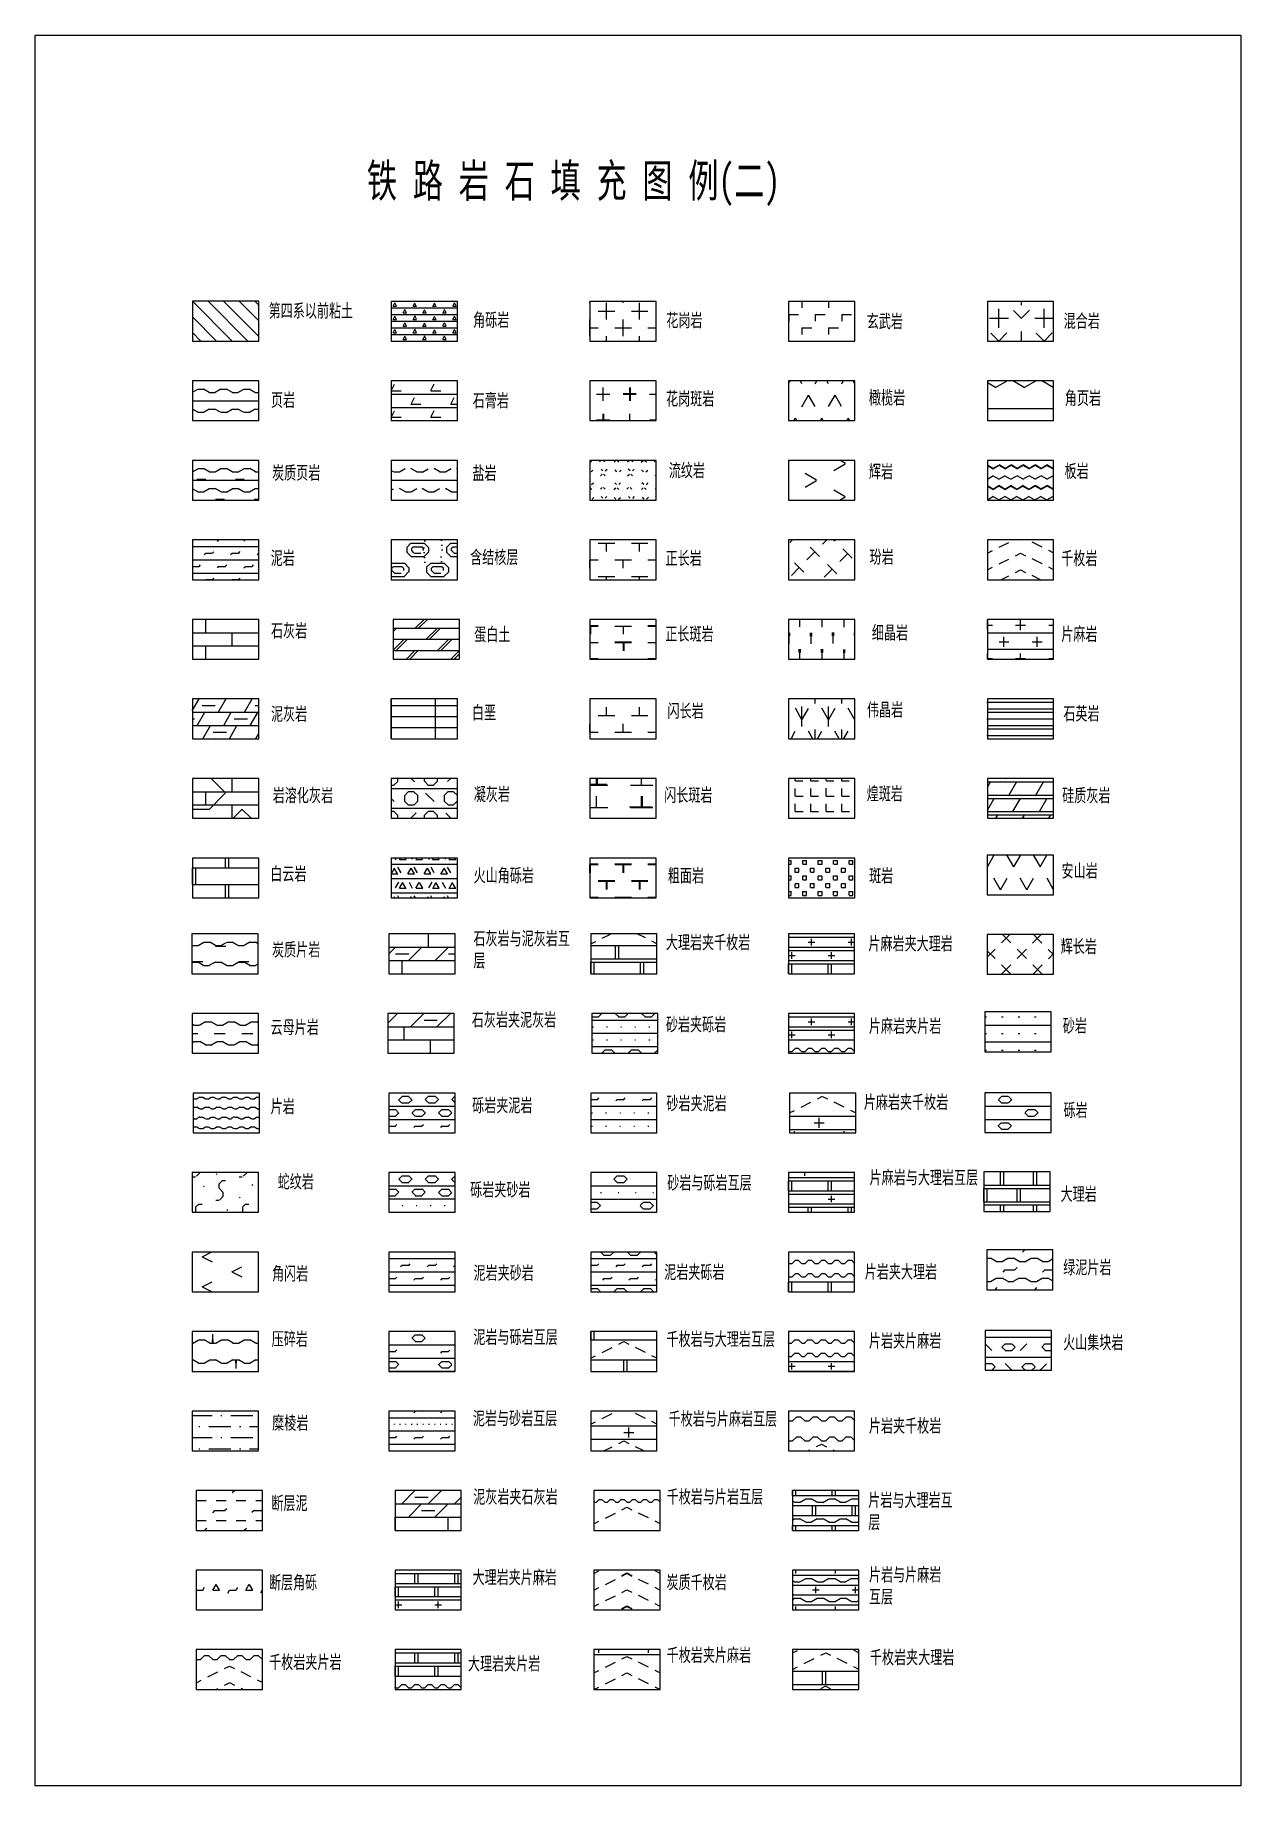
# Model space of a CAD drawing. Extents: x 0 to 0.364, y 0 to 0.528.
import ezdxf

# ---------------------------------------------------------------- set-up
doc = ezdxf.new("R2010")
doc.units = 0
doc.header["$MEASUREMENT"] = 0
doc.layers.get('0').update_dxf_attribs({"linetype": 'CONTINUOUS'})
doc.styles.add('LZ_FONTS_FS', font='hxm.ttf', dxfattribs={"width": 0.7})

msp = doc.modelspace()

# ---------------------------------------------------------------- texts
at = {"attachment_point": 1, "style": 'LZ_FONTS_FS'}
for s, insert, char_height, width in [('\\fTxt|b0|i0|c134|p2;铁 路 岩 石 填 充 图 例(二)', (0.1002, 0.4895), 0.01, 0.2553368), ('\\fTxt|b0|i0|c134|p2;第四系以前粘土', (0.07054, 0.44725), 0.004, 0.0266048), ('\\fTxt|b0|i0|c134|p2;角砾岩', (0.13226, 0.44447), 0.004, 0.0289), ('\\fTxt|b0|i0|c134|p2;花岗岩', (0.19058, 0.44437), 0.004, 0.0258), ('\\fTxt|b0|i0|c134|p2;玄武岩', (0.25109, 0.44406), 0.004, 0.0239), ('\\fTxt|b0|i0|c134|p2;混合岩', (0.31054, 0.44418), 0.004, 0.0332), ('\\fTxt|b0|i0|c134|p2;页岩', (0.07123, 0.42033), 0.004, 0.0341), ('\\fTxt|b0|i0|c134|p2;石膏岩', (0.13214, 0.42016), 0.004, 0.0389), ('\\fTxt|b0|i0|c134|p2;花岗斑岩', (0.19052, 0.42071), 0.004, 0.0242), ('\\fTxt|b0|i0|c134|p2;橄榄岩', (0.25177, 0.42102), 0.004, 0.0304), ('\\fTxt|b0|i0|c134|p2;角页岩', (0.3109, 0.42091), 0.004, 0.0264), ('\\fTxt|b0|i0|c134|p2;炭质页岩', (0.07157, 0.39834), 0.004, 0.0264), ('\\fTxt|b0|i0|c134|p2;盐岩', (0.13204, 0.39826), 0.004, 0.014), ('\\fTxt|b0|i0|c134|p2;流纹岩', (0.19133, 0.39908), 0.004, 0.0231), ('\\fTxt|b0|i0|c134|p2;辉岩', (0.25175, 0.39874), 0.004, 0.0234), ('\\fTxt|b0|i0|c134|p2;板岩', (0.31081, 0.39886), 0.004, 0.0248), ('\\fTxt|b0|i0|c134|p2;泥岩', (0.07115, 0.37262), 0.004, 0.0293), ('\\fTxt|b0|i0|c134|p2;含结核层', (0.13137, 0.37288), 0.004, 0.0274), ('\\fTxt|b0|i0|c134|p2;正长岩', (0.19034, 0.37258), 0.004, 0.0235), ('\\fTxt|b0|i0|c134|p2;玢岩', (0.25195, 0.37298), 0.004, 0.0288), ('\\fTxt|b0|i0|c134|p2;千枚岩', (0.3098, 0.37254), 0.004, 0.0311), ('\\fTxt|b0|i0|c134|p2;石灰岩', (0.07125, 0.3507), 0.004, 0.0378), ('\\fTxt|b0|i0|c134|p2;蛋白土', (0.1326, 0.34958), 0.004, 0.0308), ('\\fTxt|b0|i0|c134|p2;正长斑岩', (0.19029, 0.34973), 0.004, 0.0265), ('\\fTxt|b0|i0|c134|p2;细晶岩', (0.25263, 0.3501), 0.004, 0.0275), ('\\fTxt|b0|i0|c134|p2;片麻岩', (0.30982, 0.34968), 0.004, 0.0207), ('\\fTxt|b0|i0|c134|p2;泥灰岩', (0.07124, 0.32558), 0.004, 0.0377), ('\\fTxt|b0|i0|c134|p2;白垩', (0.1319, 0.32598), 0.004, 0.0289), ('\\fTxt|b0|i0|c134|p2;闪长岩', (0.19094, 0.3265), 0.004, 0.027), ('\\fTxt|b0|i0|c134|p2;伟晶岩', (0.25114, 0.32682), 0.004, 0.0298), ('\\fTxt|b0|i0|c134|p2;石英岩', (0.31044, 0.32567), 0.004, 0.0289), ('\\fTxt|b0|i0|c134|p2;岩溶化灰岩', (0.07178, 0.30102), 0.004, 0.0311633), ('\\fTxt|b0|i0|c134|p2;凝灰岩', (0.13246, 0.30135), 0.004, 0.0236), ('\\fTxt|b0|i0|c134|p2;闪长斑岩', (0.18995, 0.30109), 0.004, 0.027), ('\\fTxt|b0|i0|c134|p2;煌斑岩', (0.25108, 0.30152), 0.004, 0.025), ('\\fTxt|b0|i0|c134|p2;硅质灰岩', (0.3101, 0.30097), 0.004, 0.0243), ('\\fTxt|b0|i0|c134|p2;白云岩', (0.07104, 0.27731), 0.004, 0.0248), ('\\fTxt|b0|i0|c134|p2;火山角砾岩', (0.13242, 0.27685), 0.004, 0.0289653), ('\\fTxt|b0|i0|c134|p2;粗面岩', (0.19104, 0.27679), 0.004, 0.0221), ('\\fTxt|b0|i0|c134|p2;斑岩', (0.2518, 0.27676), 0.004, 0.025), ('\\fTxt|b0|i0|c134|p2;安山岩', (0.3099, 0.27823), 0.004, 0.0252), ('\\fTxt|b0|i0|c134|p2;炭质片岩', (0.07155, 0.25445), 0.004, 0.0267), ('\\fTxt|b0|i0|c134|p2;石灰岩与泥灰岩互层', (0.13235, 0.2578), 0.004, 0.030295), ('\\fTxt|b0|i0|c134|p2;大理岩夹千枚岩', (0.19045, 0.25665), 0.004, 0.0301), ('\\fTxt|b0|i0|c134|p2;片麻岩夹大理岩', (0.25159, 0.25628), 0.004, 0.0314494), ('\\fTxt|b0|i0|c134|p2;辉长岩', (0.30965, 0.25541), 0.004, 0.0221), ('\\fTxt|b0|i0|c134|p2;石灰岩夹泥灰岩', (0.13187, 0.23326), 0.004, 0.028045), ('\\fTxt|b0|i0|c134|p2;云母片岩', (0.0711, 0.23104), 0.004, 0.0356), ('\\fTxt|b0|i0|c134|p2;砂岩夹砾岩', (0.19046, 0.23187), 0.004, 0.0306), ('\\fTxt|b0|i0|c134|p2;片麻岩夹片岩', (0.25175, 0.2314), 0.004, 0.0305071), ('\\fTxt|b0|i0|c134|p2;砂岩', (0.31029, 0.23146), 0.004, 0.0315), ('\\fTxt|b0|i0|c134|p2;片岩', (0.07113, 0.20711), 0.004, 0.0234), ('\\fTxt|b0|i0|c134|p2;砾岩夹泥岩', (0.13197, 0.20745), 0.004, 0.0295819), ('\\fTxt|b0|i0|c134|p2;砂岩夹泥岩', (0.1906, 0.20802), 0.004, 0.0257), ('\\fTxt|b0|i0|c134|p2;片麻岩夹千枚岩', (0.25021, 0.20843), 0.004, 0.0333084), ('\\fTxt|b0|i0|c134|p2;砾岩', (0.31049, 0.20598), 0.004, 0.0261), ('\\fTxt|b0|i0|c134|p2;蛇纹岩', (0.07326, 0.18444), 0.004, 0.026), ('\\fTxt|b0|i0|c134|p2;片麻岩与大理岩互层', (0.25196, 0.18567), 0.004, 0.0325087), ('\\fTxt|b0|i0|c134|p2;砾岩夹砂岩', (0.13137, 0.182), 0.004, 0.035268), ('\\fTxt|b0|i0|c134|p2;砂岩与砾岩互层', (0.19087, 0.18409), 0.004, 0.0315), ('\\fTxt|b0|i0|c134|p2;大理岩', (0.3096, 0.18066), 0.004, 0.0243), ('\\fTxt|b0|i0|c134|p2;绿泥片岩', (0.3104, 0.15857), 0.004, 0.0291), ('\\fTxt|b0|i0|c134|p2;角闪岩', (0.07154, 0.15667), 0.004, 0.0304), ('\\fTxt|b0|i0|c134|p2;泥岩夹砂岩', (0.13238, 0.15687), 0.004, 0.0319), ('\\fTxt|b0|i0|c134|p2;泥岩夹砾岩', (0.18995, 0.15711), 0.004, 0.0377168), ('\\fTxt|b0|i0|c134|p2;片岩夹大理岩', (0.25049, 0.15723), 0.004, 0.0356685), ('\\fTxt|b0|i0|c134|p2;压碎岩', (0.07146, 0.13694), 0.004, 0.0255), ('\\fTxt|b0|i0|c134|p2;泥岩与砾岩互层', (0.13232, 0.13752), 0.004, 0.0303378), ('\\fTxt|b0|i0|c134|p2;千枚岩与大理岩互层', (0.19064, 0.1369), 0.004, 0.0311), ('\\fTxt|b0|i0|c134|p2;片岩夹片麻岩', (0.25175, 0.13643), 0.004, 0.0360326), ('\\fTxt|b0|i0|c134|p2;火山集块岩', (0.31037, 0.1359), 0.004, 0.0302325), ('\\fTxt|b0|i0|c134|p2;糜棱岩', (0.07161, 0.11162), 0.004, 0.0262), ('\\fTxt|b0|i0|c134|p2;泥岩与砂岩互层', (0.13218, 0.11299), 0.004, 0.0315877), ('\\fTxt|b0|i0|c134|p2;千枚岩与片麻岩互层', (0.19129, 0.11284), 0.004, 0.0315), ('\\fTxt|b0|i0|c134|p2;片岩夹千枚岩', (0.25175, 0.11074), 0.004, 0.0368051), ('\\fTxt|b0|i0|c134|p2;泥灰岩夹石灰岩', (0.1323, 0.0893), 0.004, 0.0313423), ('\\fTxt|b0|i0|c134|p2;千枚岩与片岩互层', (0.1907, 0.08935), 0.004, 0.030682), ('\\fTxt|b0|i0|c134|p2;断层泥', (0.07136, 0.08738), 0.004, 0.0276), ('\\fTxt|b0|i0|c134|p2;片岩与大理岩互层', (0.25155, 0.0883), 0.004, 0.0260382), ('\\fTxt|b0|i0|c134|p2;断层角砾', (0.07062, 0.06344), 0.004, 0.0234), ('\\fTxt|b0|i0|c134|p2;大理岩夹片麻岩', (0.13207, 0.06502), 0.004, 0.0290485), ('\\fTxt|b0|i0|c134|p2;炭质千枚岩', (0.19063, 0.06351), 0.004, 0.0348178), ('\\fTxt|b0|i0|c134|p2;片岩与片麻岩互层', (0.25176, 0.06583), 0.004, 0.0240729), ('\\fTxt|b0|i0|c134|p2;千枚岩夹片岩', (0.07069, 0.03941), 0.004, 0.0438046), ('\\fTxt|b0|i0|c134|p2;大理岩夹片岩', (0.1307, 0.03898), 0.004, 0.0354195), ('\\fTxt|b0|i0|c134|p2;千枚岩夹片麻岩', (0.19069, 0.04153), 0.004, 0.0291), ('\\fTxt|b0|i0|c134|p2;千枚岩夹大理岩', (0.25205, 0.04086), 0.004, 0.0247)]:
    msp.add_mtext(s, dxfattribs=dict(at, insert=insert, char_height=char_height, width=width))

# ---------------------------------------------------------------- hatches: boundary and pattern name
h = msp.add_hatch()
h.set_pattern_fill('TKDSXYQNT', color=256, scale=0.001, style=0, pattern_type=2)
h.set_pattern_definition([(135, (0.0475204, 0.3160705), (-0.00235702, -0.00235702), [])])
h.paths.add_polyline_path([(0.06752, 0.43607), (0.06752, 0.44807), (0.04752, 0.44807), (0.04752, 0.43607)])
h = msp.add_hatch()
h.set_pattern_fill('2011', color=256, scale=0.0005, style=0, pattern_type=2)
h.set_pattern_definition([(0, (-0.1948796, 0.2920637), (0, 0.002), []), (0, (-0.1948796, 0.2925637), (0.003, 0.002), [0.001, -0.005]), (63.43495, (-0.1948796, 0.2925637), (-1e-11, 0.004), [0.001118034, -0.00559017]), (116.56505, (-0.1938796, 0.2925637), (-1e-11, -0.004), [0.001118034, -0.00559017])])
h.paths.add_polyline_path([(0.12752, 0.44806), (0.10752, 0.44806), (0.10752, 0.43606), (0.12752, 0.43606)])
h = msp.add_hatch()
h.set_pattern_fill('TKHGY', color=256, scale=0.001, style=0, pattern_type=2)
h.set_pattern_definition([(0, (-0.2549796, 0.3400637), (0.005, 0.005), [0.005, -0.005]), (90, (-0.2524796, 0.3375637), (-0.005, 0.005), [0.005, -0.005])])
h.paths.add_polyline_path([(0.18752, 0.43606), (0.18752, 0.44806), (0.16752, 0.44806), (0.16752, 0.43606)])
h = msp.add_hatch()
h.set_pattern_fill('TKXWY', color=256, scale=0.001, style=0, pattern_type=2)
h.set_pattern_definition([(0, (-0.2524796, 0.3400637), (0.004, 0.004), [0.003, -0.005]), (270, (-0.2524796, 0.3400637), (0.004, -0.004), [0.002, -0.006])])
h.paths.add_polyline_path([(0.22752, 0.44806), (0.22752, 0.43606), (0.24752, 0.43606), (0.24752, 0.44806)])
h = msp.add_hatch()
h.set_pattern_fill('TKHHY', color=256, scale=0.001, style=0, pattern_type=2)
h.set_pattern_definition([(0, (-0.0724796, 0.436064), (0.00685714, 0.00685714), [0.00285714, -0.008, 0.00285714, 0]), (90, (-0.0724796, 0.436064), (-0.00685714, 0.00685714), [0.00285714, -0.008, 0.00285714, 0]), (45, (-0.07248, 0.429207), (-0.00685714, 0.00685714), [0.00342857, -0.0062689]), (135, (-0.07248, 0.429207), (-0.00685714, -0.00685714), [0.00342857, -0.0062689])])
h.paths.add_polyline_path([(0.30752, 0.43606), (0.30752, 0.44806), (0.28752, 0.44806), (0.28752, 0.43606)])
h = msp.add_hatch()
h.set_pattern_fill('TKYY', color=256, scale=0.001, style=0, pattern_type=2)
h.set_pattern_definition([(30, (-0.1916136, 0.3185637), (0.0034641, 0.006), [0.002, -0.01]), (0, (-0.1898816, 0.319564), (0.0034641, 0.006), [0.00173205, -0.00519615]), (150, (-0.1933457, 0.3185637), (-0.006928203, -3e-10), [0.002, -0.01]), (0, (-0.1933457, 0.318564), (0.0034641, 0.006), [0.00173205, -0.00519615]), (0, (-0.1924796, 0.316064), (0, 0.006), [])])
h.paths.add_polyline_path([(0.06752, 0.41206), (0.06752, 0.42406), (0.04752, 0.42406), (0.04752, 0.41206)])
h = msp.add_hatch()
h.set_pattern_fill('TKSGY', color=256, scale=0.001, style=0, pattern_type=2)
h.set_pattern_definition([(0, (-0.3124796, 0.2200637), (0, 0.004), []), (0, (-0.3124796, 0.2210637), (0.006, 0.004), [0.003, -0.009]), (63.43495, (-0.3124796, 0.2210637), (-2e-11, 0.008), [0.00223607, -0.01118034])])
h.paths.add_polyline_path([(0.12752, 0.41206), (0.12752, 0.42406), (0.10752, 0.42406), (0.10752, 0.41206)])
h = msp.add_hatch()
h.set_pattern_fill('TKHGBY', color=256, scale=0.001, style=0, pattern_type=2)
h.set_pattern_definition([(0, (-0.25448, 0.340064), (0, 0.008), [0.004, -0.004]), (0, (-0.25448, 0.340264), (0.008, 0.008), [0.004, -0.012]), (90, (-0.25248, 0.338064), (-0.008, 5e-19), [0.004, -0.004]), (90, (-0.25228, 0.338064), (-0.008, 0.008), [0.004, -0.012])])
h.paths.add_polyline_path([(0.18752, 0.41206), (0.18752, 0.42406), (0.16752, 0.42406), (0.16752, 0.41206)])
h = msp.add_hatch()
h.set_pattern_fill('TKGLY', color=256, scale=0.001, style=0, pattern_type=2)
h.set_pattern_definition([(60, (-0.3724796, 0.340064), (-0.004, 0.0069282), [0.004, -0.004]), (120, (-0.3684796, 0.340064), (-0.008, 1e-10), [0.004, -0.004])])
h.paths.add_polyline_path([(0.24752, 0.41206), (0.24752, 0.42406), (0.22752, 0.42406), (0.22752, 0.41206)])
h = msp.add_hatch()
h.set_pattern_fill('TKJYY', color=256, scale=0.001, style=0, pattern_type=2)
h.set_pattern_definition([(150, (0.0475204, 0.3620637), (-0.008660254, 2e-11), [0.005, -0.025]), (30, (0.04752, 0.362064), (0.00866025, 0.015), [0.005, -0.025]), (30, (0.056181, 0.362064), (0.00866025, 0.015), [0.005, -0.025]), (150, (0.0475204, 0.3640637), (-0.008660254, 2e-11), [0.005, -0.025]), (30, (0.04752, 0.364064), (0.00866025, 0.015), [0.005, -0.025]), (30, (0.056181, 0.364064), (0.00866025, 0.015), [0.005, -0.025]), (0, (0.04752, 0.37073), (0, 0.015), [])])
h.paths.add_polyline_path([(0.28752, 0.41206), (0.30752, 0.41206), (0.30752, 0.42406), (0.28752, 0.42406)])
h = msp.add_hatch()
h.set_pattern_fill('TKTZYY', color=256, scale=0.001, style=0, pattern_type=2)
h.set_pattern_definition([(30, (-0.1916136, 0.3185637), (0.0034641, 0.006), [0.002, -0.01]), (0, (-0.1898816, 0.319564), (0.0034641, 0.006), [0.00173205, -0.00519615]), (150, (-0.1933457, 0.3185637), (-0.006928203, -3e-10), [0.002, -0.01]), (0, (-0.1933457, 0.318564), (0.0034641, 0.006), [0.00173205, -0.00519615]), (0, (-0.1924796, 0.316064), (0, 0.006), []), (0, (-0.1924796, 0.3162304), (0.006, 0.006), [0.00266667, -0.009]), (0, (-0.1924796, 0.316397), (0.006, 0.006), [0.00266667, -0.009])])
h.paths.add_polyline_path([(0.06752, 0.38806), (0.06752, 0.40006), (0.04752, 0.40006), (0.04752, 0.38806)])
h = msp.add_hatch()
h.set_pattern_fill('TKYY1', color=256, scale=0.001, style=0, pattern_type=2)
h.set_pattern_definition([(30, (-0.5516136, 0.2705637), (0.003464101, 0.006), [0.002, -0.01]), (150, (-0.5533457, 0.2705637), (-0.006928203, -3e-10), [0.002, -0.01]), (0, (-0.5533457, 0.270564), (0.0034641, 0.006), [0.00173205, -0.00519615]), (0, (-0.5524796, 0.268064), (0, 0.006), [])])
h.paths.add_polyline_path([(0.12752, 0.38806), (0.12752, 0.40006), (0.10752, 0.40006), (0.10752, 0.38806)])
h = msp.add_hatch()
h.set_pattern_fill('2103', color=256, scale=0.0005, style=0, pattern_type=2)
h.set_pattern_definition([(135, (-2.203855, -4.8516343), (-0.0041250135, -0.0041250135), [0.00075, -0.00508365]), (45, (-2.203855, -4.8501343), (-0.0041250135, 0.0041250135), [0.00075, -0.00508365]), (135, (-2.204605, -4.8501343), (-0.0041250135, -0.0041250135), [0.00075, -0.00508365]), (45, (-2.205355, -4.8516343), (-0.0041250135, 0.0041250135), [0.00075, -0.00508365]), (45, (-2.199855, -4.842134), (-0.008250027, 0.008250027), [0.00075, -0.0109173]), (135, (-2.200605, -4.842134), (-0.008250027, -0.008250027), [0.00075, -0.0109173]), (45, (-2.207855, -4.842134), (-0.008250027, 0.008250027), [0.00075, -0.0109173]), (135, (-2.208605, -4.842134), (-0.008250027, -0.008250027), [0.00075, -0.0109173]), (135, (-2.203855, -4.855634), (-0.008250027, -0.008250027), [0.00075, -0.0109173]), (45, (-2.205355, -4.855634), (-0.008250027, 0.008250027), [0.00075, -0.0109173]), (135, (-2.195855, -4.855634), (-0.008250027, -0.008250027), [0.00075, -0.0109173]), (45, (-2.197355, -4.855634), (-0.008250027, 0.008250027), [0.00075, -0.0109173])])
h.paths.add_polyline_path([(0.18752, 0.40006), (0.16752, 0.40006), (0.16752, 0.38806), (0.18752, 0.38806)])
h = msp.add_hatch()
h.set_pattern_fill('TKHY', color=256, scale=0.001, style=0, pattern_type=2)
h.set_pattern_definition([(30, (-0.25248, 0.172064), (2e-11, 0.01), [0.004, -0.006]), (150, (-0.2490155, 0.174064), (-0.00866025, -0.005), [0.004, -0.006])])
h.paths.add_polyline_path([(0.24752, 0.40006), (0.22752, 0.40006), (0.22752, 0.38806), (0.24752, 0.38806)])
h = msp.add_hatch()
h.set_pattern_fill('2203', color=256, scale=0.0005, style=0, pattern_type=2)
h.set_pattern_definition([(150, (-2.20423, -4.8025093), (-0.00360843914, 8e-11), [0.0020833335, -0.0041666665]), (30, (-2.20423, -4.8025093), (0.00180421964, 0.0031249999), [0.0020833335, -0.0041666665]), (150, (-2.20423, -4.802426), (-0.00360843914, 8e-11), [0.0020833335, -0.0104166665]), (30, (-2.20423, -4.802426), (0.0036084393, 0.0062499998), [0.0020833335, -0.0104166665]), (150, (-2.20423, -4.8023426), (-0.00360843914, 8e-11), [0.0020833335, -0.0104166665]), (30, (-2.20423, -4.8023426), (0.0036084393, 0.0062499998), [0.0020833335, -0.0104166665]), (30, (-2.2006216, -4.802426), (0.0036084393, 0.0062499998), [0.0020833335, -0.0104166665]), (30, (-2.2006216, -4.8023426), (0.0036084393, 0.0062499998), [0.0020833335, -0.0104166665])])
h.paths.add_polyline_path([(0.30752, 0.38806), (0.30752, 0.40006), (0.28752, 0.40006), (0.28752, 0.38806)])
h = msp.add_hatch()
h.set_pattern_fill('TKNY', color=256, scale=0.001, style=0, pattern_type=2)
h.set_pattern_definition([(0, (-0.1324796, 0.3420637), (0, 0.004), []), (0, (-0.1324796, 0.3400637), (0.004, 0.004), [0.002, -0.006]), (45, (-0.1304796, 0.3400637), (-0.004, 0.004), [0.000625, -0.00503185]), (45, (-0.1329216, 0.339622), (-0.004, 0.004), [0.000625, -0.00503185])])
h.paths.add_polyline_path([(0.06752, 0.36406), (0.06752, 0.37606), (0.04752, 0.37606), (0.04752, 0.36406)])
h = msp.add_hatch()
h.set_pattern_fill('TKHJHC', color=256, scale=0.001, style=0, pattern_type=2)
h.set_pattern_definition([(0, (-0.3124796, 0.245064), (0.006, 0.006), [0.004, -0.008]), (0, (-0.3124796, 0.249064), (0.006, 0.006), [0.004, -0.008]), (45, (-0.30848, 0.245064), (-0.006, 0.006), [0.00182843, -0.00665685]), (135, (-0.307187, 0.247771), (-0.006, -0.006), [0.00182843, -0.00665685]), (270, (-0.307187, 0.247771), (0.006, -0.006), [0.00141421, -0.01058579]), (135, (-0.31248, 0.245064), (-0.006, -0.006), [0.00182843, -0.00665685]), (45, (-0.3137725, 0.247771), (-0.006, 0.006), [0.00182843, -0.00665685]), (270, (-0.3137725, 0.247771), (0.006, -0.006), [0.00141421, -0.01058579]), (0, (-0.3114796, 0.246064), (0.006, 0.006), [0.002, -0.01]), (45, (-0.3094796, 0.2640637), (0.0052071068, 0.0067928927), [-0.007363961, 0]), (135, (-0.31148, 0.246064), (-0.006, -0.006), [0.00112132, -0.00736396]), (90, (-0.308687, 0.2468566), (-0.006, 0.006), [0.00066667, -0.01133333]), (90, (-0.3122726, 0.2468566), (-0.006, 0.006), [0.00066667, -0.01133333]), (135, (-0.308687, 0.247523), (-0.006, -0.006), [0.00066667, -0.00781861]), (45, (-0.312273, 0.247523), (-0.006, 0.006), [0.00066667, -0.00781861]), (0, (-0.311801, 0.2479947), (0.006, 0.006), [0.00266667, -0.00933333])])
h.paths.add_polyline_path([(0.10752, 0.37606), (0.10752, 0.36406), (0.12752, 0.36406), (0.12752, 0.37606)])
h = msp.add_hatch()
h.set_pattern_fill('TKZCY', color=256, scale=0.001, style=0, pattern_type=2)
h.set_pattern_definition([(0, (-0.4349796, 0.3400637), (0.005, 0.005), [0.005, -0.005]), (90, (-0.4324796, 0.3375637), (-0.005, 0.005), [0.0025, -0.0075])])
h.paths.add_polyline_path([(0.18752, 0.36406), (0.18752, 0.37606), (0.16752, 0.37606), (0.16752, 0.36406)])
h = msp.add_hatch()
h.set_pattern_fill('TKFY', color=256, scale=0.001, style=0, pattern_type=2)
h.set_pattern_definition([(135, (-0.2524796, 0.172064), (-0.004714045, -0.004714045), [0.004, -0.00333333]), (225, (-0.253894, 0.173478), (0.00518545, -0.00518545), [0.00333333, -0.00333333])])
h.paths.add_polyline_path([(0.24752, 0.36406), (0.24752, 0.37606), (0.22752, 0.37606), (0.22752, 0.36406)])
h = msp.add_hatch()
h.set_pattern_fill('TKQMY', color=256, scale=0.001, style=0, pattern_type=2)
h.set_pattern_definition([(26.565, (-0.0724796, 0.1720637), (2e-11, 0.005000005), [0.00167705, -0.00223607, 0.0033541, -0.01509345]), (26.565, (-0.0639796, 0.1763137), (2e-11, 0.005000005), [0.00167705, -0.02068363]), (153.435, (-0.0524796, 0.1720637), (2e-11, -0.005000005), [0.00167705, -0.00223607, 0.0033541, -0.01509345]), (333.435, (-0.0624796, 0.1770637), (-2e-11, 0.005000005), [0.00167705, -0.02068363])])
h.paths.add_polyline_path([(0.30752, 0.36406), (0.30752, 0.37606), (0.28752, 0.37606), (0.28752, 0.36406)])
h = msp.add_hatch()
h.set_pattern_fill('TKSHY', color=256, scale=0.001, style=0, pattern_type=2)
h.set_pattern_definition([(0, (-0.4924796, 0.2200637), (0, 0.004), []), (90, (-0.49248, 0.220064), (-0.008, 0.004), [0.004, -0.004])])
h.paths.add_polyline_path([(0.04752, 0.35206), (0.04752, 0.34006), (0.06752, 0.34006), (0.06752, 0.35206)])
h = msp.add_hatch()
h.set_pattern_fill('TKDBT', color=256, scale=0.001, style=0, pattern_type=2)
h.set_pattern_definition([(0, (0.108155, 0.3160637), (0, 0.00333333), []), (45, (0.108155, 0.316064), (-0.0066667, 0.0066667), [0.004714, -0.004714]), (45, (0.109155, 0.316064), (-0.0066667, 0.0066667), [0.004714, -0.004714]), (45, (0.118155, 0.319397), (-0.0066667, 0.0066667), [0.004714, -0.004714]), (45, (0.119155, 0.319397), (-0.0066667, 0.0066667), [0.004714, -0.004714])])
h.paths.add_polyline_path([(0.12816, 0.34006), (0.12816, 0.35206), (0.10816, 0.35206), (0.10816, 0.34006)])
h = msp.add_hatch()
h.set_pattern_fill('TKZCBY', color=256, scale=0.001, style=0, pattern_type=2)
h.set_pattern_definition([(0, (-0.4349796, 0.3400637), (0, 0.005), [0.005, -0.005]), (270, (-0.43248, 0.340064), (0.01, -2e-18), [0.0025, -0.0025]), (0, (-0.4349796, 0.3402637), (0.05, 0.005), [0.005, -0.015]), (270, (-0.43228, 0.340064), (0.01, -0.015), [0.0025, -0.0075])])
h.paths.add_polyline_path([(0.18752, 0.34006), (0.18752, 0.35206), (0.16752, 0.35206), (0.16752, 0.34006)])
h = msp.add_hatch()
h.set_pattern_fill('TKXJY', color=256, scale=0.001, style=0, pattern_type=2)
h.set_pattern_definition([(270, (-0.4324796, 0.1480637), (0.003333333, -0.005), [0.003333333, -0.006666667]), (270, (-0.4322796, 0.1480637), (0.003333333, -0.005), [0.001, -0.009]), (270, (-0.4326796, 0.1480637), (0.003333333, -0.005), [0.001, -0.009])])
h.paths.add_polyline_path([(0.22752, 0.35206), (0.22752, 0.34006), (0.24752, 0.34006), (0.24752, 0.35206)])
h = msp.add_hatch()
h.set_pattern_fill('TKPMY', color=256, scale=0.001, style=0, pattern_type=2)
h.set_pattern_definition([(0, (-0.2524796, 0.2680637), (0, 0.005), []), (0, (-0.2539796, 0.2703137), (0.005, 0.005), [0.003, -0.007]), (90, (-0.2524796, 0.2688137), (-0.005, 0.005), [0.003, -0.007])])
h.paths.add_polyline_path([(0.30752, 0.34006), (0.30752, 0.35206), (0.28752, 0.35206), (0.28752, 0.34006)])
h = msp.add_hatch()
h.set_pattern_fill('TKNHY', color=256, scale=0.001, style=0, pattern_type=2)
h.set_pattern_definition([(0, (-0.1924796, 0.1720637), (0, 0.004), []), (60, (-0.1924796, 0.1720637), (-0.0016906, 0.004), [0.0046188, -0.0046188]), (0, (-0.189325, 0.1740637), (0.0063094, 0.004), [0.004, -0.012])])
h.paths.add_polyline_path([(0.04752, 0.32806), (0.04752, 0.31606), (0.06752, 0.31606), (0.06752, 0.32806)])
h = msp.add_hatch()
h.set_pattern_fill('TKBE', color=256, scale=0.001, style=0, pattern_type=2)
h.set_pattern_definition([(0, (0.1075204, 0.3160637), (0, 0.00333333), []), (90, (0.10752, 0.316064), (-0.013333, 0.003333), [])])
h.paths.add_polyline_path([(0.12752, 0.31606), (0.12752, 0.32806), (0.10752, 0.32806), (0.10752, 0.31606)])
h = msp.add_hatch()
h.set_pattern_fill('TKSCY', color=256, scale=0.001, style=0, pattern_type=2)
h.set_pattern_definition([(0, (-0.2549796, 0.2680637), (0.005, 0.005), [0.005, -0.005]), (90, (-0.2524796, 0.2680637), (-0.005, 0.005), [0.0025, -0.0075])])
h.paths.add_polyline_path([(0.16752, 0.32806), (0.16752, 0.31606), (0.18752, 0.31606), (0.18752, 0.32806)])
h = msp.add_hatch()
h.set_pattern_fill('TKWJY', color=256, scale=0.001, style=0, pattern_type=2)
h.set_pattern_definition([(90, (-0.4324796, 0.0980637), (-0.004, 0.006928202), [0.006, -0.007856406]), (120, (-0.4324796, 0.100064), (-0.008, 6e-10), [0.004, -0.004]), (60, (-0.4324796, 0.100064), (-0.004, 0.0069282), [0.004, -0.004])])
h.paths.add_polyline_path([(0.24752, 0.31606), (0.24752, 0.32806), (0.22752, 0.32806), (0.22752, 0.31606)])
h = msp.add_hatch()
h.set_pattern_fill('TKSYY', color=256, scale=0.001, style=0, pattern_type=2)
h.set_pattern_definition([(0, (-0.3124796, 0.1240637), (0, 0.005), []), (0, (-0.3124796, 0.1250637), (0, 0.005), []), (0, (-0.3124796, 0.1270637), (0, 0.005), [0, 0.005])])
h.paths.add_polyline_path([(0.30752, 0.31606), (0.30752, 0.32806), (0.28752, 0.32806), (0.28752, 0.31606)])
h = msp.add_hatch()
h.set_pattern_fill('TKYYHHY', color=256, scale=0.001, style=0, pattern_type=2)
h.set_pattern_definition([(0, (-0.60748, 0.148064), (0.01333333, 0.01333333), [0.00666667, -0.02]), (45, (-0.600813, 0.148064), (-0.01333333, 0.01333333), [0.00707107, -0.0117851]), (135, (-0.60748, 0.148064), (-0.01333333, -0.01333333), [0.00707107, -0.0117851]), (45, (-0.61248, 0.153064), (-0.01333333, 0.01333333), [0.0117851, -0.00707107]), (135, (-0.595813, 0.153064), (-0.01333333, -0.01333333), [0.0117851, -0.00707107]), (0, (-0.6124796, 0.1480637), (0, 0.004), []), (90, (-0.61248, 0.148064), (-0.008, 0.004), [0.004, -0.004])])
h.paths.add_polyline_path([(0.06752, 0.29206), (0.06752, 0.30406), (0.04752, 0.30406), (0.04752, 0.29206)])
h = msp.add_hatch()
h.set_pattern_fill('TKNHY1', color=256, scale=0.001, style=0, pattern_type=2)
h.set_pattern_definition([(45, (-0.071651, 0.242064), (9e-19, 0.012), [0.00165686, -0.0153137]), (315, (-0.07448, 0.243235), (0.012, -3e-18), [0.00165686, -0.0153137]), (0, (-0.073308, 0.242064), (0, 0.012), [0.00165686, -0.01034314]), (225, (-0.073308, 0.246064), (-2e-18, -0.012), [0.00165686, -0.0153137]), (270, (-0.07448, 0.244892), (0.012, -2e-18), [0.00165686, -0.01034314]), (135, (-0.07048, 0.244892), (-0.012, 9e-19), [0.00165686, -0.0153137]), (90, (-0.07048, 0.243235), (-0.012, 7e-19), [0.00165686, -0.01034314]), (180, (-0.071651, 0.246064), (-1e-18, -0.012), [0.00165686, -0.01034314]), (135, (-0.06448, 0.238892), (-0.012, 9e-19), [0.00165686, -0.0153137]), (45, (-0.065651, 0.236064), (9e-19, 0.012), [0.00165686, -0.0153137]), (270, (-0.06848, 0.238892), (0.012, -2e-18), [0.00165686, -0.01034314]), (315, (-0.06848, 0.237235), (0.012, -3e-18), [0.00165686, -0.0153137]), (0, (-0.067308, 0.236064), (0, 0.012), [0.00165686, -0.01034314]), (225, (-0.067308, 0.240064), (-2e-18, -0.012), [0.00165686, -0.0153137]), (180, (-0.065651, 0.240064), (-1e-18, -0.012), [0.00165686, -0.01034314]), (90, (-0.06448, 0.237235), (-0.012, 7e-19), [0.00165686, -0.01034314]), (0, (-0.0724796, 0.247064), (0, 0.006), []), (135, (-0.05948, 0.261064), (-0.012, 9e-19), [0.0036, -0.01337056]), (45, (-0.06748, 0.255064), (2e-18, 0.0239991), [0.0036, -0.0133706]), (135, (-0.07748, 0.255064), (-0.0239991, 2e-18), [0.0036, -0.0133706])])
h.paths.add_polyline_path([(0.12752, 0.29206), (0.12752, 0.30406), (0.10752, 0.30406), (0.10752, 0.29206)])
h = msp.add_hatch()
h.set_pattern_fill('TKSCBY', color=256, scale=0.001, style=0, pattern_type=2)
h.set_pattern_definition([(0, (-0.255883, 0.268064), (0, 0.00680625), [0.00680625, -0.00680625]), (90, (-0.25248, 0.268064), (-0.0136125, 8e-19), [0.00340313, -0.00340313]), (0, (-0.255883, 0.268336), (0.0680625, 0.00680625), [0.00680625, -0.02041875]), (90, (-0.252207, 0.268064), (-0.0136125, 0.02041875), [0.00340313, -0.0102094])])
h.paths.add_polyline_path([(0.16752, 0.30406), (0.16752, 0.29206), (0.18752, 0.29206), (0.18752, 0.30406)])
h = msp.add_hatch()
h.set_pattern_fill('TKHBY', color=256, scale=0.001, style=0, pattern_type=2)
h.set_pattern_definition([(0, (-0.3724796, 0.1960637), (0.004666667, 0.004666667), [0.002333333, -0.002333333]), (90, (-0.3724796, 0.1960637), (-0.004666667, 0.004666667), [0.002333333, -0.002333333])])
h.paths.add_polyline_path([(0.22752, 0.30406), (0.22752, 0.29206), (0.24752, 0.29206), (0.24752, 0.30406)])
h = msp.add_hatch()
h.set_pattern_fill('TKGZHY', color=256, scale=0.001, style=0, pattern_type=2)
h.set_pattern_definition([(0, (-0.3124796, 0.1480637), (0, 0.005), []), (0, (-0.3124796, 0.1490637), (0, 0.005), []), (60, (-0.3124796, 0.1490637), (-0.001113249, 0.005), [0.0046188, -0.0069282])])
h.paths.add_polyline_path([(0.30752, 0.29206), (0.30752, 0.30406), (0.28752, 0.30406), (0.28752, 0.29206)])
h = msp.add_hatch()
h.set_pattern_fill('TKASY', color=256, scale=0.001, style=0, pattern_type=2)
h.set_pattern_definition([(60, (-0.1925195, 0.1249685), (-0.004, 0.0069282), [0.004, -0.004]), (120, (-0.1925195, 0.1249685), (-0.008, 1e-10), [0.004, -0.004])])
h.paths.add_polyline_path([(0.30748, 0.26897), (0.30748, 0.28097), (0.28748, 0.28097), (0.28748, 0.26897)])
h = msp.add_hatch()
h.set_pattern_fill('TKBYY', color=256, scale=0.001, style=0, pattern_type=2)
h.set_pattern_definition([(0, (-0.4924796, 0.1720637), (0, 0.005), []), (90, (-0.49248, 0.172064), (-0.01, 0.005), [0.005, -0.005]), (90, (-0.49148, 0.172064), (-0.01, 0.005), [0.005, -0.005])])
h.paths.add_polyline_path([(0.04752, 0.28006), (0.04752, 0.26806), (0.06752, 0.26806), (0.06752, 0.28006)])
h = msp.add_hatch()
h.set_pattern_fill('TKHSJLY', color=256, scale=0.001, style=0, pattern_type=2)
h.set_pattern_definition([(0, (-0.4324796, 0.0760637), (0.0025, 0.004330127), [0.002, -0.003]), (60, (-0.4324796, 0.0760637), (-0.0025, 0.004330127), [0.002, -0.003]), (120, (-0.4304796, 0.0760637), (-0.005, 9e-12), [0.002, -0.003]), (120, (-0.4244796, 0.0763637), (-0.005, 9e-12), [0.002, -0.008]), (60, (-0.43118, 0.080564), (-0.005, 0.00866025), [0.002, -0.008]), (120, (-0.42598, 0.080364), (-0.01, 2e-11), [0.002, -0.008]), (0, (-0.4324796, 0.0790637), (0, 0.004330127), [])])
h.paths.add_polyline_path([(0.12752, 0.26806), (0.12752, 0.28006), (0.10752, 0.28006), (0.10752, 0.26806)])
h = msp.add_hatch()
h.set_pattern_fill('TKCMY', color=256, scale=0.001, style=0, pattern_type=2)
h.set_pattern_definition([(0, (-0.3149796, 0.1480637), (0.005, 0.005), [0.005, -0.005]), (90, (-0.3124796, 0.1455637), (-0.005, 0.005), [0.0025, -0.0075]), (0, (-0.3149796, 0.1482637), (0.005, 0.005), [0.005, -0.005]), (90, (-0.3122796, 0.1455637), (-0.005, 0.005), [0.0025, -0.0075])])
h.paths.add_polyline_path([(0.16752, 0.28006), (0.16752, 0.26806), (0.18752, 0.26806), (0.18752, 0.28006)])
h = msp.add_hatch()
h.set_pattern_fill('2118', color=256, scale=0.0005, style=0, pattern_type=2)
h.set_pattern_definition([(0, (-2.20423, -4.8505093), (0.0023333335, 0.0023333335), [0.0011666665, -0.0035]), (0, (-2.20423, -4.8493426), (0.0023333335, 0.0023333335), [0.0011666665, -0.0035]), (90, (-2.20423, -4.8505093), (-0.0023333335, 0.0023333335), [0.0011666665, -0.0035]), (90, (-2.2030633, -4.8505093), (-0.0023333335, 0.0023333335), [0.0011666665, -0.0035])])
h.paths.add_polyline_path([(0.24752, 0.28006), (0.22752, 0.28006), (0.22752, 0.26806), (0.24752, 0.26806)])
h = msp.add_hatch()
h.set_pattern_fill('TKTZPY', color=256, scale=0.001, style=0, pattern_type=2)
h.set_pattern_definition([(30, (-0.189815, 0.2476422), (0.0034641, 0.006), [0.002, -0.01]), (0, (-0.188083, 0.248642), (0.0034641, 0.006), [0.00173205, -0.00519615]), (0, (-0.191547, 0.247642), (0.0034641, 0.006), [0.00173205, -0.00519615]), (150, (-0.191547, 0.2476422), (-0.006928203, -3e-10), [0.002, -0.01]), (0, (-0.189083, 0.248809), (0, 0.012), [0.0030654, -0.0108564]), (0, (-0.182154, 0.253476), (0, 0.012), [0.0030654, -0.0108564])])
h.paths.add_polyline_path([(0.06733, 0.24514), (0.06733, 0.25714), (0.04733, 0.25714), (0.04733, 0.24514)])
h = msp.add_hatch()
h.set_pattern_fill('TKSHY-NHY', color=256, scale=0.001, style=0, pattern_type=2)
h.set_pattern_definition([(0, (-0.3131948, 0.0771422), (0, 0.004), []), (90, (-0.313195, 0.077142), (-0.008, 0.008), [0.004, -0.012]), (0, (-0.315195, 0.083142), (0.008, 0.008), [0.004, -0.012]), (45, (-0.319195, 0.081142), (-0.008, 0.008), [0.00565685, -0.00565685]), (45, (-0.311195, 0.081142), (-0.008, 0.008), [0.00565685, -0.00565685])])
h.paths.add_polyline_path([(0.10681, 0.25714), (0.10681, 0.24514), (0.12681, 0.24514), (0.12681, 0.25714)])
h = msp.add_hatch()
h.set_pattern_fill('TKDLY+QMY', color=256, scale=0.001, style=0, pattern_type=2)
h.set_pattern_definition([(26.565, (-0.432252, 0.029142), (5e-11, 0.015), [0.00167705, -0.0022361, 0.0033541, -0.0598148]), (26.565, (-0.423752, 0.033392), (5e-11, 0.015), [0.001677, -0.065405]), (153.435, (-0.412252, 0.029142), (5e-11, -0.015), [0.00167705, -0.0022361, 0.0033541, -0.0598148]), (333.435, (-0.422252, 0.034142), (-5e-11, 0.015), [0.001677, -0.065405]), (26.565, (-0.412252, 0.029142), (5e-11, 0.015), [0.00167705, -0.0022361, 0.0033541, -0.0598148]), (26.565, (-0.403752, 0.033392), (5e-11, 0.015), [0.001677, -0.065405]), (153.435, (-0.392252, 0.029142), (5e-11, -0.015), [0.00167705, -0.0022361, 0.0033541, -0.0598148]), (333.435, (-0.402252, 0.034142), (-5e-11, 0.015), [0.001677, -0.065405]), (26.565, (-0.392252, 0.029142), (5e-11, 0.015), [0.00167705, -0.0022361, 0.0033541, -0.0598148]), (26.565, (-0.383752, 0.033392), (5e-11, 0.015), [0.001677, -0.065405]), (153.435, (-0.372252, 0.029142), (5e-11, -0.015), [0.00167705, -0.0022361, 0.0033541, -0.0598148]), (333.435, (-0.382252, 0.034142), (-5e-11, 0.015), [0.001677, -0.065405]), (0, (-0.432252, 0.034642), (0, 0.015), []), (0, (-0.432252, 0.038642), (0, 0.015), []), (90, (-0.432252, 0.034642), (-0.015, 0.015), [0.004, -0.011]), (90, (-0.431252, 0.034642), (-0.015, 0.015), [0.004, -0.011]), (0, (-0.432252, 0.039642), (0, 0.015), []), (0, (-0.432252, 0.043642), (0, 0.015), []), (90, (-0.424752, 0.039642), (-0.015, 0.015), [0.004, -0.011]), (90, (-0.423752, 0.039642), (-0.015, 0.015), [0.004, -0.011])])
h.paths.add_polyline_path([(0.18775, 0.24514), (0.18775, 0.25714), (0.16775, 0.25714), (0.16775, 0.24514)])
h = msp.add_hatch()
h.set_pattern_fill('TKPMY+DLY', color=256, scale=0.001, style=0, pattern_type=2)
h.set_pattern_definition([(0, (-0.072566, 0.053142), (0, 0.012), []), (0, (-0.072566, 0.056142), (0, 0.012), []), (90, (-0.072566, 0.053142), (-0.012, 0.012), [0.003, -0.009]), (90, (-0.071566, 0.053142), (-0.012, 0.012), [0.003, -0.009]), (0, (-0.072566, 0.057142), (0, 0.012), []), (0, (-0.072566, 0.060142), (0, 0.012), []), (0, (-0.072566, 0.058642), (0.006, 0.012), [0.002, -0.01]), (90, (-0.071566, 0.057642), (-0.012, 7e-19), [0.002, -0.022]), (90, (-0.065566, 0.069642), (-0.012, 7e-19), [0.002, -0.022]), (0, (-0.072566, 0.061142), (0, 0.012), []), (0, (-0.072566, 0.064142), (0, 0.012), []), (0, (-0.066566, 0.062642), (0.006, 0.012), [0.002, -0.01]), (90, (-0.065566, 0.061642), (-0.012, 7e-19), [0.002, -0.022]), (90, (-0.059566, 0.073642), (-0.012, 7e-19), [0.002, -0.022])])
h.paths.add_polyline_path([(0.22743, 0.24514), (0.24743, 0.24514), (0.24743, 0.25714), (0.22743, 0.25714)])
h = msp.add_hatch()
h.set_pattern_fill('TKHCY', color=256, scale=0.001, style=0, pattern_type=2)
h.set_pattern_definition([(45, (-0.1325195, 0.2449685), (-0.00471405, 0.00471405), [0.004, -0.00266667]), (135, (-0.129693, 0.2449685), (-0.00471405, -0.00471405), [0.004, -0.00266667])])
h.paths.add_polyline_path([(0.30748, 0.24497), (0.30748, 0.25697), (0.28748, 0.25697), (0.28748, 0.24497)])
h = msp.add_hatch()
h.set_pattern_fill('TKYMPY', color=256, scale=0.001, style=0, pattern_type=2)
h.set_pattern_definition([(30, (-0.2517003, 0.0076422), (0.0034641, 0.006), [0.002, -0.01]), (0, (-0.249968, 0.008642), (0.0034641, 0.006), [0.00173205, -0.00519615]), (0, (-0.2534324, 0.007642), (0.0034641, 0.006), [0.00173205, -0.00519615]), (150, (-0.2534324, 0.0076422), (-0.006928203, -3e-10), [0.002, -0.01]), (0, (-0.2525663, 0.005142), (0.00333333, 0.006), [0.00333333, -0.005])])
h.paths.add_polyline_path([(0.04743, 0.22114), (0.06743, 0.22114), (0.06743, 0.23314), (0.04743, 0.23314)])
h = msp.add_hatch()
h.set_pattern_fill('TKSHY+NHY', color=256, scale=0.001, style=0, pattern_type=2)
h.set_pattern_definition([(0, (-0.3125663, 0.0771422), (0, 0.004), []), (90, (-0.312566, 0.077142), (-0.016, 1e-18), [0.004, -0.008]), (90, (-0.304566, 0.081142), (-0.016, 1e-18), [0.004, -0.008]), (0, (-0.314566, 0.087142), (0.004, 0.012), [0.004, -0.012]), (45, (-0.318566, 0.085142), (-0.012, 0.012), [0.0056569, -0.0282843]), (45, (-0.310566, 0.085142), (-0.012, 0.012), [0.0056569, -0.0282843]), (45, (-0.302566, 0.085142), (-0.012, 0.012), [0.0056569, -0.0282843]), (45, (-0.294566, 0.085142), (-0.012, 0.012), [0.0056569, -0.0282843]), (45, (-0.286566, 0.085142), (-0.012, 0.012), [0.0056569, -0.0282843]), (45, (-0.278566, 0.085142), (-0.012, 0.012), [0.0056569, -0.0282843])])
h.paths.add_polyline_path([(0.12649, 0.22114), (0.12649, 0.23314), (0.10649, 0.23314), (0.10649, 0.22114)])
h = msp.add_hatch()
h.set_pattern_fill('TKSY+LY', color=256, scale=0.001, style=0, pattern_type=2)
h.set_pattern_definition([(0, (-0.311938, 0.1751422), (0, 0.004), []), (0, (-0.311938, 0.177142), (0, 0.012), [0.00025, -0.004]), (0, (-0.311938, 0.181142), (0, 0.012), [0.00025, -0.004]), (0, (-0.311938, 0.184142), (0.012, 0.012), [0.002, -0.006]), (0, (-0.311938, 0.186142), (0.012, 0.012), [0.002, -0.006]), (45, (-0.309938, 0.184142), (-0.012, 0.012), [0.0014142, -0.01555635]), (315, (-0.309938, 0.186142), (0.012, 0.012), [0.0014142, -0.01555635]), (135, (-0.311938, 0.184142), (-0.012, -0.012), [0.0014142, -0.01555635]), (225, (-0.311938, 0.186142), (0.012, -0.012), [0.0014142, -0.01555635]), (45, (-0.301938, 0.184142), (-0.012, 0.012), [0.0014142, -0.01555635]), (315, (-0.301938, 0.186142), (0.012, 0.012), [0.0014142, -0.01555635]), (135, (-0.303938, 0.184142), (-0.012, -0.012), [0.0014142, -0.01555635]), (225, (-0.303938, 0.186142), (0.012, -0.012), [0.0014142, -0.01555635]), (45, (-0.293938, 0.184142), (-0.012, 0.012), [0.0014142, -0.01555635]), (315, (-0.293938, 0.186142), (0.012, 0.012), [0.0014142, -0.01555635]), (135, (-0.295938, 0.184142), (-0.012, -0.012), [0.0014142, -0.01555635]), (225, (-0.295938, 0.186142), (0.012, -0.012), [0.0014142, -0.01555635])])
h.paths.add_polyline_path([(0.16806, 0.23314), (0.16806, 0.22114), (0.18806, 0.22114), (0.18806, 0.23314)])
h = msp.add_hatch()
h.set_pattern_fill('TKPMY+PY', color=256, scale=0.001, style=0, pattern_type=2)
h.set_pattern_definition([(0, (-0.072566, 0.057142), (0, 0.012), []), (0, (-0.072566, 0.060142), (0, 0.012), []), (0, (-0.072566, 0.058642), (0.006, 0.012), [0.002, -0.01]), (90, (-0.071566, 0.057642), (-0.012, 7e-19), [0.002, -0.022]), (90, (-0.065566, 0.069642), (-0.012, 7e-19), [0.002, -0.022]), (0, (-0.072566, 0.061142), (0, 0.012), []), (0, (-0.072566, 0.064142), (0, 0.012), []), (0, (-0.066566, 0.062642), (0.006, 0.012), [0.002, -0.01]), (90, (-0.065566, 0.061642), (-0.012, 7e-19), [0.002, -0.022]), (90, (-0.059566, 0.073642), (-0.012, 7e-19), [0.002, -0.022]), (0, (-0.072566, 0.053642), (0.004, 0.012), [0.001, -0.007]), (45, (-0.071566, 0.053642), (2e-18, 0.024), [0.0014142, -0.01555635]), (45, (-0.063566, 0.053642), (2e-18, 0.024), [0.0014142, -0.01555635]), (45, (-0.055566, 0.053642), (2e-18, 0.024), [0.0014142, -0.01555635]), (135, (-0.072566, 0.053642), (-0.024, 2e-18), [0.0014142, -0.01555635]), (135, (-0.064566, 0.053642), (-0.024, 2e-18), [0.0014142, -0.01555635]), (135, (-0.056566, 0.053642), (-0.024, 2e-18), [0.0014142, -0.01555635]), (0, (-0.068566, 0.053642), (0.004, 0.012), [0.001, -0.007]), (45, (-0.067566, 0.053642), (2e-18, 0.024), [0.0014142, -0.01555635]), (135, (-0.068566, 0.053642), (-0.024, 2e-18), [0.0014142, -0.01555635]), (45, (-0.059566, 0.053642), (2e-18, 0.024), [0.0014142, -0.01555635]), (135, (-0.060566, 0.053642), (-0.024, 2e-18), [0.0014142, -0.01555635]), (45, (-0.051566, 0.053642), (2e-18, 0.024), [0.0014142, -0.01555635]), (135, (-0.052566, 0.053642), (-0.024, 2e-18), [0.0014142, -0.01555635]), (0, (-0.070566, 0.054642), (0.004, 0.012), [0.001, -0.007]), (0, (-0.066566, 0.054642), (0.004, 0.012), [0.001, -0.007])])
h.paths.add_polyline_path([(0.24743, 0.22114), (0.24743, 0.23314), (0.22743, 0.23314), (0.22743, 0.22114)])
h = msp.add_hatch()
h.set_pattern_fill('TKSY', color=256, scale=0.001, style=0, pattern_type=2)
h.set_pattern_definition([(0, (-0.1932347, 0.149598), (0, 0.005), []), (0, (-0.1932347, 0.147098), (0, 0.005), [0.0005, -0.0045])])
h.paths.add_polyline_path([(0.30677, 0.2216), (0.30677, 0.2336), (0.28677, 0.2336), (0.28677, 0.2216)])
h = msp.add_hatch()
h.set_pattern_fill('TKPY', color=256, scale=0.001, style=0, pattern_type=2)
h.set_pattern_definition([(30, (-0.1918191, 0.1743922), (0.001732551, 0.002999134), [0.001, -0.005]), (0, (-0.190953, 0.1748922), (0.00173105, 0.003), [0.000866025, -0.002598076]), (0, (-0.192685, 0.1743922), (0.00173105, 0.003), [0.000866025, -0.002598076]), (150, (-0.1926851, 0.1743922), (-0.003463602, 8.66e-07), [0.001, -0.005])])
h.paths.add_polyline_path([(0.06775, 0.19714), (0.06775, 0.20914), (0.04775, 0.20914), (0.04775, 0.19714)])
h = msp.add_hatch()
h.set_pattern_fill('TKLY+NY', color=256, scale=0.001, style=0, pattern_type=2)
h.set_pattern_definition([(0, (-0.4331948, 0.0291422), (0, 0.004), []), (0, (-0.433195, 0.038142), (0.012, 0.012), [0.002, -0.006]), (0, (-0.433195, 0.040142), (0.012, 0.012), [0.002, -0.006]), (45, (-0.431195, 0.038142), (-0.012, 0.012), [0.0014142, -0.01555635]), (315, (-0.431195, 0.040142), (0.012, 0.012), [0.0014142, -0.01555635]), (135, (-0.433195, 0.038142), (-0.012, -0.012), [0.0014142, -0.01555635]), (225, (-0.433195, 0.040142), (0.012, -0.012), [0.0014142, -0.01555635]), (45, (-0.423195, 0.038142), (-0.012, 0.012), [0.0014142, -0.01555635]), (315, (-0.423195, 0.040142), (0.012, 0.012), [0.0014142, -0.01555635]), (135, (-0.425195, 0.038142), (-0.012, -0.012), [0.0014142, -0.01555635]), (225, (-0.425195, 0.040142), (0.012, -0.012), [0.0014142, -0.01555635]), (45, (-0.415195, 0.038142), (-0.012, 0.012), [0.0014142, -0.01555635]), (315, (-0.415195, 0.040142), (0.012, 0.012), [0.0014142, -0.01555635]), (135, (-0.417195, 0.038142), (-0.012, -0.012), [0.0014142, -0.01555635]), (225, (-0.417195, 0.040142), (0.012, -0.012), [0.0014142, -0.01555635]), (0, (-0.429195, 0.034142), (0.012, 0.012), [0.002, -0.006]), (0, (-0.429195, 0.036142), (0.012, 0.012), [0.002, -0.006]), (45, (-0.427195, 0.034142), (-0.012, 0.012), [0.0014142, -0.01555635]), (315, (-0.427195, 0.036142), (0.012, 0.012), [0.0014142, -0.01555635]), (135, (-0.429195, 0.034142), (-0.012, -0.012), [0.0014142, -0.01555635]), (225, (-0.429195, 0.036142), (0.012, -0.012), [0.0014142, -0.01555635]), (45, (-0.419195, 0.034142), (-0.012, 0.012), [0.0014142, -0.01555635]), (315, (-0.419195, 0.036142), (0.012, 0.012), [0.0014142, -0.01555635]), (135, (-0.421195, 0.034142), (-0.012, -0.012), [0.0014142, -0.01555635]), (225, (-0.421195, 0.036142), (0.012, -0.012), [0.0014142, -0.01555635]), (45, (-0.411195, 0.034142), (-0.012, 0.012), [0.0014142, -0.01555635]), (315, (-0.411195, 0.036142), (0.012, 0.012), [0.0014142, -0.01555635]), (135, (-0.413195, 0.034142), (-0.012, -0.012), [0.0014142, -0.01555635]), (225, (-0.413195, 0.036142), (0.012, -0.012), [0.0014142, -0.01555635]), (0, (-0.433195, 0.043142), (0.004, 0.012), [0.002, -0.006]), (45, (-0.431195, 0.043142), (2e-18, 0.024), [0.000625, -0.01634556]), (45, (-0.423195, 0.043142), (2e-18, 0.024), [0.000625, -0.01634556]), (45, (-0.415195, 0.043142), (2e-18, 0.024), [0.000625, -0.01634556]), (225, (-0.433195, 0.043142), (-4e-18, -0.024), [0.000625, -0.01634556]), (225, (-0.425195, 0.043142), (-4e-18, -0.024), [0.000625, -0.01634556]), (225, (-0.417195, 0.043142), (-4e-18, -0.024), [0.000625, -0.01634556])])
h.paths.add_polyline_path([(0.12681, 0.19714), (0.12681, 0.20914), (0.10681, 0.20914), (0.10681, 0.19714)])
h = msp.add_hatch()
h.set_pattern_fill('TKSY+NY', color=256, scale=0.001, style=0, pattern_type=2)
h.set_pattern_definition([(0, (-0.312252, 0.1731422), (0, 0.004), []), (0, (-0.312252, 0.175142), (0, 0.012), [0.00025, -0.004]), (0, (-0.312252, 0.179142), (0, 0.012), [0.00025, -0.004]), (0, (-0.312252, 0.183142), (0.004, 0.012), [0.002, -0.006]), (45, (-0.310252, 0.183142), (2e-18, 0.024), [0.000625, -0.01634556]), (45, (-0.302252, 0.183142), (2e-18, 0.024), [0.000625, -0.01634556]), (45, (-0.294252, 0.183142), (2e-18, 0.024), [0.000625, -0.01634556]), (225, (-0.312252, 0.183142), (-4e-18, -0.024), [0.000625, -0.01634556]), (225, (-0.304252, 0.183142), (-4e-18, -0.024), [0.000625, -0.01634556]), (225, (-0.296252, 0.183142), (-4e-18, -0.024), [0.000625, -0.01634556])])
h.paths.add_polyline_path([(0.18775, 0.19714), (0.18775, 0.20914), (0.16775, 0.20914), (0.16775, 0.19714)])
h = msp.add_hatch()
h.set_pattern_fill('TKPMY+QMY', color=256, scale=0.001, style=0, pattern_type=2)
h.set_pattern_definition([(26.565, (-0.072252, 0.053142), (5e-11, 0.015), [0.001677, -0.0022361, 0.0033541, -0.0598148]), (26.565, (-0.063752, 0.057392), (5e-11, 0.015), [0.001677, -0.065405]), (153.435, (-0.052252, 0.053142), (5e-11, -0.015), [0.001677, -0.0022361, 0.0033541, -0.0598148]), (333.435, (-0.062252, 0.058142), (-5e-11, 0.015), [0.001677, -0.065405]), (26.565, (-0.052252, 0.053142), (5e-11, 0.015), [0.001677, -0.0022361, 0.0033541, -0.0598148]), (26.565, (-0.043752, 0.057392), (5e-11, 0.015), [0.001677, -0.065405]), (153.435, (-0.032252, 0.053142), (5e-11, -0.015), [0.001677, -0.0022361, 0.0033541, -0.0598148]), (333.435, (-0.042252, 0.058142), (-5e-11, 0.015), [0.001677, -0.065405]), (26.565, (-0.032252, 0.053142), (5e-11, 0.015), [0.001677, -0.0022361, 0.0033541, -0.0598148]), (26.565, (-0.023752, 0.057392), (5e-11, 0.015), [0.001677, -0.065405]), (153.435, (-0.012252, 0.053142), (5e-11, -0.015), [0.001677, -0.0022361, 0.0033541, -0.0598148]), (333.435, (-0.022252, 0.058142), (-5e-11, 0.015), [0.001677, -0.065405]), (0, (-0.072252, 0.059142), (0, 0.015), []), (0, (-0.072252, 0.063142), (0, 0.015), []), (0, (-0.072252, 0.067142), (0, 0.015), []), (0, (-0.072252, 0.061142), (0.015, 0.015), [0.003, -0.012]), (90, (-0.070752, 0.059642), (-0.015, 0.015), [0.003, -0.012]), (0, (-0.064752, 0.065142), (0.015, 0.015), [0.003, -0.012]), (90, (-0.063252, 0.063642), (-0.015, 0.015), [0.003, -0.012])])
h.paths.add_polyline_path([(0.22775, 0.20914), (0.22775, 0.19714), (0.24775, 0.19714), (0.24775, 0.20914)])
h = msp.add_hatch()
h.set_pattern_fill('TKLY', color=256, scale=0.001, style=0, pattern_type=2)
h.set_pattern_definition([(0, (-0.2532347, -0.018824), (0, 0.004), []), (0, (-0.2522347, -0.017824), (0.008, 0.004), [0.002, -0.014]), (0, (-0.2522347, -0.015824), (0.008, 0.004), [0.002, -0.014]), (45, (-0.2502347, -0.017824), (-0.008, -0.004), [0.00141421, -0.0212132]), (45, (-0.2532347, -0.016824), (-0.008, -0.004), [0.00141421, -0.0212132]), (135, (-0.2492347, -0.016824), (-0.008, 0.004), [0.00141421, -0.0212132]), (135, (-0.2522347, -0.017824), (-0.008, 0.004), [0.00141421, -0.0212132])])
h.paths.add_polyline_path([(0.30677, 0.19718), (0.30677, 0.20918), (0.28677, 0.20918), (0.28677, 0.19718)])
h = msp.add_hatch()
h.set_pattern_fill('TKSWY', color=256, scale=0.001, style=0, pattern_type=2)
h.set_pattern_definition([(45, (-0.552566, 0.125142), (-0.00707107, 0.00707107), [0.00133333, -0.00866667]), (0, (-0.5516235, 0.126085), (0.00707107, 0.00707107), [0.001, -0.01314214]), (270, (-0.552566, 0.125142), (0.00707107, -0.00707107), [0.00133333, -0.0128088]), (315, (-0.552566, 0.123809), (0.00707107, 0.00707107), [0.00166667, -0.00833333]), (270, (-0.551388, 0.1226304), (0.00707107, -0.00707107), [0.00133333, -0.0128088]), (225, (-0.551388, 0.121297), (0.00707107, -0.00707107), [0.00133333, -0.00866667]), (180, (-0.552566, 0.1201186), (-0.00707107, -0.00707107), [0.001, -0.01314214]), (45, (-0.542162, 0.125142), (-0.00707107, 0.00707107), [0.00033333, -0.005])])
h.paths.add_polyline_path([(0.06743, 0.17314), (0.06743, 0.18514), (0.04743, 0.18514), (0.04743, 0.17314)])
h = msp.add_hatch()
h.set_pattern_fill('TKLY+SY', color=256, scale=0.001, style=0, pattern_type=2)
h.set_pattern_definition([(0, (-0.4331948, 0.0291422), (0, 0.004), []), (0, (-0.433195, 0.031142), (0, 0.012), [0.00025, -0.004]), (0, (-0.433195, 0.038142), (0.012, 0.012), [0.002, -0.006]), (0, (-0.433195, 0.040142), (0.012, 0.012), [0.002, -0.006]), (45, (-0.431195, 0.038142), (-0.012, 0.012), [0.0014142, -0.01555635]), (315, (-0.431195, 0.040142), (0.012, 0.012), [0.0014142, -0.01555635]), (135, (-0.433195, 0.038142), (-0.012, -0.012), [0.0014142, -0.01555635]), (225, (-0.433195, 0.040142), (0.012, -0.012), [0.0014142, -0.01555635]), (45, (-0.423195, 0.038142), (-0.012, 0.012), [0.0014142, -0.01555635]), (315, (-0.423195, 0.040142), (0.012, 0.012), [0.0014142, -0.01555635]), (135, (-0.425195, 0.038142), (-0.012, -0.012), [0.0014142, -0.01555635]), (225, (-0.425195, 0.040142), (0.012, -0.012), [0.0014142, -0.01555635]), (45, (-0.415195, 0.038142), (-0.012, 0.012), [0.0014142, -0.01555635]), (315, (-0.415195, 0.040142), (0.012, 0.012), [0.0014142, -0.01555635]), (135, (-0.417195, 0.038142), (-0.012, -0.012), [0.0014142, -0.01555635]), (225, (-0.417195, 0.040142), (0.012, -0.012), [0.0014142, -0.01555635]), (0, (-0.429195, 0.034142), (0.012, 0.012), [0.002, -0.006]), (0, (-0.429195, 0.036142), (0.012, 0.012), [0.002, -0.006]), (45, (-0.427195, 0.034142), (-0.012, 0.012), [0.0014142, -0.01555635]), (315, (-0.427195, 0.036142), (0.012, 0.012), [0.0014142, -0.01555635]), (135, (-0.429195, 0.034142), (-0.012, -0.012), [0.0014142, -0.01555635]), (225, (-0.429195, 0.036142), (0.012, -0.012), [0.0014142, -0.01555635]), (45, (-0.419195, 0.034142), (-0.012, 0.012), [0.0014142, -0.01555635]), (315, (-0.419195, 0.036142), (0.012, 0.012), [0.0014142, -0.01555635]), (135, (-0.421195, 0.034142), (-0.012, -0.012), [0.0014142, -0.01555635]), (225, (-0.421195, 0.036142), (0.012, -0.012), [0.0014142, -0.01555635]), (45, (-0.411195, 0.034142), (-0.012, 0.012), [0.0014142, -0.01555635]), (315, (-0.411195, 0.036142), (0.012, 0.012), [0.0014142, -0.01555635]), (135, (-0.413195, 0.034142), (-0.012, -0.012), [0.0014142, -0.01555635]), (225, (-0.413195, 0.036142), (0.012, -0.012), [0.0014142, -0.01555635])])
h.paths.add_polyline_path([(0.12681, 0.17314), (0.12681, 0.18514), (0.10681, 0.18514), (0.10681, 0.17314)])
h = msp.add_hatch()
h.set_pattern_fill('TKSY-LY', color=256, scale=0.001, style=0, pattern_type=2)
h.set_pattern_definition([(0, (-0.312252, 0.1731422), (0, 0.004), []), (0, (-0.312252, 0.174142), (0.008, 0.008), [0.002, -0.014]), (0, (-0.312252, 0.176142), (0.008, 0.008), [0.002, -0.014]), (45, (-0.310252, 0.174142), (-0.008, 0.008), [0.00141421, -0.0098995]), (315, (-0.310252, 0.176142), (0.008, 0.008), [0.00141421, -0.0098995]), (135, (-0.312252, 0.174142), (-0.008, -0.008), [0.00141421, -0.0098995]), (225, (-0.312252, 0.176142), (0.008, -0.008), [0.00141421, -0.0098995]), (0, (-0.312252, 0.179142), (0, 0.008), [0.00025, -0.005])])
h.paths.add_polyline_path([(0.16775, 0.18514), (0.16775, 0.17314), (0.18775, 0.17314), (0.18775, 0.18514)])
h = msp.add_hatch()
h.set_pattern_fill('TKPMY-DLY', color=256, scale=0.001, style=0, pattern_type=2)
h.set_pattern_definition([(0, (-0.072566, 0.054642), (0, 0.008), []), (0, (-0.072566, 0.051642), (0, 0.008), []), (90, (-0.072566, 0.051642), (-0.012, 7e-19), [0.003, -0.013]), (90, (-0.071566, 0.051642), (-0.012, 7e-19), [0.003, -0.013]), (90, (-0.066566, 0.059642), (-0.012, 7e-19), [0.003, -0.013]), (90, (-0.065566, 0.059642), (-0.012, 7e-19), [0.003, -0.013]), (0, (-0.072566, 0.055642), (0, 0.008), []), (0, (-0.072566, 0.058642), (0, 0.008), []), (0, (-0.072566, 0.057142), (0.008, 0.008), [0.002, -0.014]), (90, (-0.071566, 0.056142), (-0.008, 0.008), [0.002, -0.014])])
h.paths.add_polyline_path([(0.22743, 0.17314), (0.24743, 0.17314), (0.24743, 0.18514), (0.22743, 0.18514)])
h = msp.add_hatch()
h.set_pattern_fill('TKDLY', color=256, scale=0.001, style=0, pattern_type=2)
h.set_pattern_definition([(0, (-0.253521, 0.1253377), (0, 0.005), []), (0, (-0.253521, 0.1263377), (0, 0.005), []), (90, (-0.253521, 0.1263377), (-0.005, 0.005), [0.004, -0.006]), (90, (-0.252521, 0.1263377), (-0.005, 0.005), [0.004, -0.006])])
h.paths.add_polyline_path([(0.28648, 0.18534), (0.28648, 0.17334), (0.30648, 0.17334), (0.30648, 0.18534)])
h = msp.add_hatch()
h.set_pattern_fill('TKJSY', color=256, scale=0.001, style=0, pattern_type=2)
h.set_pattern_definition([(26.565, (-0.552566, 0.029142), (-4e-10, 0.009), [0.0033541, -0.0067082]), (333.435, (-0.552566, 0.029142), (4e-10, 0.009), [0.0033541, -0.0067082])])
h.paths.add_polyline_path([(0.06743, 0.14914), (0.06743, 0.16114), (0.04743, 0.16114), (0.04743, 0.14914)])
h = msp.add_hatch()
h.set_pattern_fill('TKNY+SY', color=256, scale=0.001, style=0, pattern_type=2)
h.set_pattern_definition([(0, (-0.1331948, -0.0648578), (0, 0.004), []), (0, (-0.133195, -0.062858), (0.004, 0.012), [0.002, -0.006]), (45, (-0.131195, -0.062858), (2e-18, 0.024), [0.000625, -0.0163456]), (45, (-0.123195, -0.062858), (2e-18, 0.024), [0.000625, -0.0163456]), (45, (-0.115195, -0.062858), (2e-18, 0.024), [0.000625, -0.0163456]), (225, (-0.133195, -0.062858), (-4e-18, -0.024), [0.000625, -0.0163456]), (225, (-0.125195, -0.062858), (-4e-18, -0.024), [0.000625, -0.0163456]), (225, (-0.117195, -0.062858), (-4e-18, -0.024), [0.000625, -0.0163456]), (0, (-0.129195, -0.058858), (0.004, 0.012), [0.002, -0.006]), (45, (-0.127195, -0.058858), (2e-18, 0.024), [0.000625, -0.0163456]), (45, (-0.119195, -0.058858), (2e-18, 0.024), [0.000625, -0.0163456]), (45, (-0.111195, -0.058858), (2e-18, 0.024), [0.000625, -0.0163456]), (225, (-0.129195, -0.058858), (-4e-18, -0.024), [0.000625, -0.0163456]), (225, (-0.121195, -0.058858), (-4e-18, -0.024), [0.000625, -0.0163456]), (225, (-0.113195, -0.058858), (-4e-18, -0.024), [0.000625, -0.0163456]), (0, (-0.133195, -0.054858), (0, 0.012), [0.00025, -0.004])])
h.paths.add_polyline_path([(0.12681, 0.16114), (0.10681, 0.16114), (0.10681, 0.14914), (0.12681, 0.14914)])
h = msp.add_hatch()
h.set_pattern_fill('TKNY+LY', color=256, scale=0.001, style=0, pattern_type=2)
h.set_pattern_definition([(0, (-0.012252, 0.1511422), (0, 0.004), []), (0, (-0.012252, 0.153142), (0.004, 0.012), [0.002, -0.006]), (45, (-0.010252, 0.153142), (2e-18, 0.024), [0.000625, -0.0163456]), (45, (-0.002252, 0.153142), (2e-18, 0.024), [0.000625, -0.0163456]), (45, (0.005748, 0.153142), (2e-18, 0.024), [0.000625, -0.0163456]), (225, (-0.012252, 0.153142), (-4e-18, -0.024), [0.000625, -0.0163456]), (225, (-0.004252, 0.153142), (-4e-18, -0.024), [0.000625, -0.0163456]), (225, (0.003748, 0.153142), (-4e-18, -0.024), [0.000625, -0.0163456]), (0, (-0.008252, 0.157142), (0.004, 0.012), [0.002, -0.006]), (45, (-0.006252, 0.157142), (2e-18, 0.024), [0.000625, -0.0163456]), (45, (0.001748, 0.157142), (2e-18, 0.024), [0.000625, -0.0163456]), (45, (0.009748, 0.157142), (2e-18, 0.024), [0.000625, -0.0163456]), (225, (-0.008252, 0.157142), (-4e-18, -0.024), [0.000625, -0.0163456]), (225, (-0.000252, 0.157142), (-4e-18, -0.024), [0.000625, -0.0163456]), (225, (0.007748, 0.157142), (-4e-18, -0.024), [0.000625, -0.0163456]), (0, (-0.012252, 0.160142), (0.012, 0.012), [0.002, -0.006]), (0, (-0.012252, 0.162142), (0.012, 0.012), [0.002, -0.006]), (45, (-0.010252, 0.160142), (-0.012, 0.012), [0.0014142, -0.0155563]), (315, (-0.010252, 0.162142), (0.012, 0.012), [0.0014142, -0.0155563]), (135, (-0.012252, 0.160142), (-0.012, -0.012), [0.0014142, -0.0155563]), (225, (-0.012252, 0.162142), (0.012, -0.012), [0.0014142, -0.0155563]), (45, (-0.002252, 0.160142), (-0.012, 0.012), [0.0014142, -0.0155563]), (315, (-0.002252, 0.162142), (0.012, 0.012), [0.0014142, -0.0155563]), (135, (-0.004252, 0.160142), (-0.012, -0.012), [0.0014142, -0.0155563]), (225, (-0.004252, 0.162142), (0.012, -0.012), [0.0014142, -0.0155563]), (45, (0.005748, 0.160142), (-0.012, 0.012), [0.0014142, -0.0155563]), (315, (0.005748, 0.162142), (0.012, 0.012), [0.0014142, -0.0155563]), (135, (0.003748, 0.160142), (-0.012, -0.012), [0.0014142, -0.0155563]), (225, (0.003748, 0.162142), (0.012, -0.012), [0.0014142, -0.0155563])])
h.paths.add_polyline_path([(0.18775, 0.14914), (0.18775, 0.16114), (0.16775, 0.16114), (0.16775, 0.14914)])
h = msp.add_hatch()
h.set_pattern_fill('TKPY+DLY', color=256, scale=0.001, style=0, pattern_type=2)
h.set_pattern_definition([(0, (-0.072566, 0.057642), (0.004, 0.012), [0.001, -0.007]), (45, (-0.071566, 0.057642), (2e-18, 0.024), [0.0014142, -0.01555635]), (45, (-0.063566, 0.057642), (2e-18, 0.024), [0.0014142, -0.01555635]), (45, (-0.055566, 0.057642), (2e-18, 0.024), [0.0014142, -0.01555635]), (135, (-0.072566, 0.057642), (-0.024, 2e-18), [0.0014142, -0.01555635]), (135, (-0.064566, 0.057642), (-0.024, 2e-18), [0.0014142, -0.01555635]), (135, (-0.056566, 0.057642), (-0.024, 2e-18), [0.0014142, -0.01555635]), (0, (-0.068566, 0.057642), (0.004, 0.012), [0.001, -0.007]), (45, (-0.067566, 0.057642), (2e-18, 0.024), [0.0014142, -0.01555635]), (135, (-0.068566, 0.057642), (-0.024, 2e-18), [0.0014142, -0.01555635]), (45, (-0.059566, 0.057642), (2e-18, 0.024), [0.0014142, -0.01555635]), (135, (-0.060566, 0.057642), (-0.024, 2e-18), [0.0014142, -0.01555635]), (45, (-0.051566, 0.057642), (2e-18, 0.024), [0.0014142, -0.01555635]), (135, (-0.052566, 0.057642), (-0.024, 2e-18), [0.0014142, -0.01555635]), (0, (-0.070566, 0.058642), (0.004, 0.012), [0.001, -0.007]), (0, (-0.066566, 0.058642), (0.004, 0.012), [0.001, -0.007]), (0, (-0.068566, 0.061642), (0.004, 0.012), [0.001, -0.007]), (45, (-0.067566, 0.061642), (2e-18, 0.024), [0.0014142, -0.01555635]), (45, (-0.059566, 0.061642), (2e-18, 0.024), [0.0014142, -0.01555635]), (45, (-0.051566, 0.061642), (2e-18, 0.024), [0.0014142, -0.01555635]), (135, (-0.068566, 0.061642), (-0.024, 2e-18), [0.0014142, -0.01555635]), (135, (-0.060566, 0.061642), (-0.024, 2e-18), [0.0014142, -0.01555635]), (135, (-0.052566, 0.061642), (-0.024, 2e-18), [0.0014142, -0.01555635]), (0, (-0.064566, 0.061642), (0.004, 0.012), [0.001, -0.007]), (45, (-0.063566, 0.061642), (2e-18, 0.024), [0.0014142, -0.01555635]), (45, (-0.055566, 0.061642), (2e-18, 0.024), [0.0014142, -0.01555635]), (45, (-0.047566, 0.061642), (2e-18, 0.024), [0.0014142, -0.01555635]), (135, (-0.064566, 0.061642), (-0.024, 2e-18), [0.0014142, -0.01555635]), (135, (-0.056566, 0.061642), (-0.024, 2e-18), [0.0014142, -0.01555635]), (135, (-0.048566, 0.061642), (-0.024, 2e-18), [0.0014142, -0.01555635]), (0, (-0.066566, 0.062642), (0.004, 0.012), [0.001, -0.007]), (0, (-0.062566, 0.062642), (0.004, 0.012), [0.001, -0.007]), (0, (-0.072566, 0.053142), (0, 0.012), []), (0, (-0.072566, 0.056142), (0, 0.012), []), (90, (-0.072566, 0.053142), (-0.012, 0.012), [0.003, -0.009]), (90, (-0.071566, 0.053142), (-0.012, 0.012), [0.003, -0.009])])
h.paths.add_polyline_path([(0.24743, 0.14914), (0.24743, 0.16114), (0.22743, 0.16114), (0.22743, 0.14914)])
h = msp.add_hatch()
h.set_pattern_fill('TKLNPY', color=256, scale=0.001, style=0, pattern_type=2)
h.set_pattern_definition([(30, (-0.0718103, -0.0637402), (0.003464101, 0.006), [0.002, -0.01]), (0, (-0.070078, -0.06274), (0.0034641, 0.006), [0.00173205, -0.00519615]), (0, (-0.0735423, -0.06374), (0.0034641, 0.006), [0.00173205, -0.00519615]), (150, (-0.0735423, -0.0637402), (-0.006928203, -3e-10), [0.002, -0.01]), (0, (-0.073176, -0.06624), (0.006, 0.006), [0.003, -0.009]), (45, (-0.070176, -0.06624), (-0.006, 0.006), [0.000938, -0.00754728]), (225, (-0.073176, -0.06624), (0.006, -0.006), [0.000938, -0.00754728])])
h.paths.add_polyline_path([(0.30732, 0.14976), (0.30732, 0.16176), (0.28732, 0.16176), (0.28732, 0.14976)])
h = msp.add_hatch()
h.set_pattern_fill('TKHSJKY', color=256, scale=0.001, style=0, pattern_type=2)
h.set_pattern_definition([(45, (-0.36862, -0.042547), (-0.012, 0.012), [0.00282843, -0.01414214]), (45, (-0.35062, -0.036547), (-0.012, 0.012), [0.00282843, -0.01414214]), (135, (-0.35912, -0.036547), (-0.012, -0.012), [0.00282843, -0.00565685]), (0, (-0.37312, -0.0425465), (0.006, 0.006), [0.002, -0.01]), (45, (-0.37112, -0.0425465), (-0.006, 0.006), [0.00141421, -0.00707107]), (135, (-0.37312, -0.0425465), (-0.006, -0.006), [0.00141421, -0.00707107]), (0, (-0.37312, -0.0405465), (0.006, 0.006), [0.002, -0.01]), (135, (-0.37012, -0.0415465), (-0.006, -0.006), [0.00141421, -0.00707107]), (225, (-0.37312, -0.0405465), (0.006, -0.006), [0.00141421, -0.00707107]), (0, (-0.37312, -0.0385465), (0, 0.006), [])])
h.paths.add_polyline_path([(0.30688, 0.12545), (0.30688, 0.13745), (0.28688, 0.13745), (0.28688, 0.12545)])
h = msp.add_hatch()
h.set_pattern_fill('TKYSY', color=256, scale=0.001, style=0, pattern_type=2)
h.set_pattern_definition([(270, (-0.549102, -0.039358), (0.0138564, -3e-18), [0.00266667, -0.00933333]), (270, (-0.549002, -0.039358), (0.0138564, -3e-18), [0.001, -0.011]), (270, (-0.549202, -0.039358), (0.0138564, -3e-18), [0.001, -0.011]), (90, (-0.542141, -0.046358), (-0.0138564, 8e-19), [0.00266667, -0.00933333]), (90, (-0.542041, -0.046358), (-0.0138564, 8e-19), [0.001, -0.011]), (90, (-0.542241, -0.046358), (-0.0138564, 8e-19), [0.001, -0.011]), (30, (-0.5517003, -0.0403578), (0.003464101, 0.006), [0.002, -0.01]), (0, (-0.549968, -0.039358), (0.0034641, 0.006), [0.00173205, -0.00519615]), (0, (-0.5534324, -0.040358), (0.0034641, 0.006), [0.00173205, -0.00519615]), (150, (-0.5534324, -0.0403578), (-0.006928203, -3e-10), [0.002, -0.01])])
h.paths.add_polyline_path([(0.06743, 0.12514), (0.06743, 0.13714), (0.04743, 0.13714), (0.04743, 0.12514)])
h = msp.add_hatch()
h.set_pattern_fill('TKNY-LY', color=256, scale=0.001, style=0, pattern_type=2)
h.set_pattern_definition([(0, (-0.1331948, -0.0668578), (0, 0.004), []), (0, (-0.133195, -0.065858), (0.008, 0.008), [0.002, -0.014]), (0, (-0.133195, -0.063858), (0.008, 0.008), [0.002, -0.014]), (45, (-0.131195, -0.065858), (-0.008, 0.008), [0.0014142, -0.0098995]), (315, (-0.131195, -0.063858), (0.008, 0.008), [0.0014142, -0.0098995]), (135, (-0.133195, -0.065858), (-0.008, -0.008), [0.0014142, -0.0098995]), (225, (-0.133195, -0.063858), (0.008, -0.008), [0.0014142, -0.0098995]), (0, (-0.133195, -0.060858), (0.008, 0.008), [0.002, -0.014]), (45, (-0.131195, -0.060858), (2e-18, 0.016), [0.000625, -0.0106887]), (225, (-0.133195, -0.060858), (-4e-18, -0.016), [0.000625, -0.0106887])])
h.paths.add_polyline_path([(0.10681, 0.13714), (0.10681, 0.12514), (0.12681, 0.12514), (0.12681, 0.13714)])
h = msp.add_hatch()
h.set_pattern_fill('TKQMY-DLY', color=256, scale=0.001, style=0, pattern_type=2)
h.set_pattern_definition([(0, (-0.192252, 0.034642), (0, 0.01), []), (0, (-0.192252, 0.038642), (0, 0.01), []), (90, (-0.192252, 0.034642), (-0.01, 0.01), [0.004, -0.016]), (90, (-0.191252, 0.034642), (-0.01, 0.01), [0.004, -0.016]), (26.565, (-0.192252, 0.029142), (3e-11, 0.01), [0.00167705, -0.00223607, 0.0033541, -0.03745414]), (26.565, (-0.183752, 0.033392), (3e-11, 0.01), [0.00167705, -0.0430443]), (153.435, (-0.172252, 0.029142), (3e-11, -0.01), [0.00167705, -0.00223607, 0.0033541, -0.03745414]), (333.435, (-0.182252, 0.034142), (-3e-11, 0.01), [0.00167705, -0.0430443]), (26.565, (-0.172252, 0.029142), (3e-11, 0.01), [0.00167705, -0.00223607, 0.0033541, -0.03745414]), (26.565, (-0.163752, 0.033392), (3e-11, 0.01), [0.00167705, -0.0430443]), (153.435, (-0.152252, 0.029142), (3e-11, -0.01), [0.00167705, -0.00223607, 0.0033541, -0.03745414]), (333.435, (-0.162252, 0.034142), (-3e-11, 0.01), [0.00167705, -0.0430443])])
h.paths.add_polyline_path([(0.18775, 0.12514), (0.18775, 0.13714), (0.16775, 0.13714), (0.16775, 0.12514)])
h = msp.add_hatch()
h.set_pattern_fill('TKPY+PMY', color=256, scale=0.001, style=0, pattern_type=2)
h.set_pattern_definition([(0, (-0.072566, 0.053142), (0, 0.012), []), (0, (-0.072566, 0.056142), (0, 0.012), []), (0, (-0.072566, 0.054642), (0.006, 0.012), [0.002, -0.01]), (90, (-0.071566, 0.053642), (-0.012, 7e-19), [0.002, -0.022]), (90, (-0.065566, 0.065642), (-0.012, 7e-19), [0.002, -0.022]), (0, (-0.072566, 0.057642), (0.004, 0.012), [0.001, -0.007]), (45, (-0.071566, 0.057642), (2e-18, 0.024), [0.0014142, -0.01555635]), (45, (-0.063566, 0.057642), (2e-18, 0.024), [0.0014142, -0.01555635]), (45, (-0.055566, 0.057642), (2e-18, 0.024), [0.0014142, -0.01555635]), (135, (-0.072566, 0.057642), (-0.024, 2e-18), [0.0014142, -0.01555635]), (135, (-0.064566, 0.057642), (-0.024, 2e-18), [0.0014142, -0.01555635]), (135, (-0.056566, 0.057642), (-0.024, 2e-18), [0.0014142, -0.01555635]), (0, (-0.068566, 0.057642), (0.004, 0.012), [0.001, -0.007]), (45, (-0.067566, 0.057642), (2e-18, 0.024), [0.0014142, -0.01555635]), (135, (-0.068566, 0.057642), (-0.024, 2e-18), [0.0014142, -0.01555635]), (45, (-0.059566, 0.057642), (2e-18, 0.024), [0.0014142, -0.01555635]), (135, (-0.060566, 0.057642), (-0.024, 2e-18), [0.0014142, -0.01555635]), (45, (-0.051566, 0.057642), (2e-18, 0.024), [0.0014142, -0.01555635]), (135, (-0.052566, 0.057642), (-0.024, 2e-18), [0.0014142, -0.01555635]), (0, (-0.070566, 0.058642), (0.004, 0.012), [0.001, -0.007]), (0, (-0.066566, 0.058642), (0.004, 0.012), [0.001, -0.007]), (0, (-0.068566, 0.061642), (0.004, 0.012), [0.001, -0.007]), (45, (-0.067566, 0.061642), (2e-18, 0.024), [0.0014142, -0.01555635]), (45, (-0.059566, 0.061642), (2e-18, 0.024), [0.0014142, -0.01555635]), (45, (-0.051566, 0.061642), (2e-18, 0.024), [0.0014142, -0.01555635]), (135, (-0.068566, 0.061642), (-0.024, 2e-18), [0.0014142, -0.01555635]), (135, (-0.060566, 0.061642), (-0.024, 2e-18), [0.0014142, -0.01555635]), (135, (-0.052566, 0.061642), (-0.024, 2e-18), [0.0014142, -0.01555635]), (0, (-0.064566, 0.061642), (0.004, 0.012), [0.001, -0.007]), (45, (-0.063566, 0.061642), (2e-18, 0.024), [0.0014142, -0.01555635]), (45, (-0.055566, 0.061642), (2e-18, 0.024), [0.0014142, -0.01555635]), (45, (-0.047566, 0.061642), (2e-18, 0.024), [0.0014142, -0.01555635]), (135, (-0.064566, 0.061642), (-0.024, 2e-18), [0.0014142, -0.01555635]), (135, (-0.056566, 0.061642), (-0.024, 2e-18), [0.0014142, -0.01555635]), (135, (-0.048566, 0.061642), (-0.024, 2e-18), [0.0014142, -0.01555635]), (0, (-0.066566, 0.062642), (0.004, 0.012), [0.001, -0.007]), (0, (-0.062566, 0.062642), (0.004, 0.012), [0.001, -0.007])])
h.paths.add_polyline_path([(0.24743, 0.12514), (0.24743, 0.13714), (0.22743, 0.13714), (0.22743, 0.12514)])
h = msp.add_hatch()
h.set_pattern_fill('TKMLY', color=256, scale=0.001, style=0, pattern_type=2)
h.set_pattern_definition([(0, (-0.3725663, -0.114858), (0, 0.00666667), [0.00666667, -0.00266667, 0.00033333, -0.00266667]), (0, (-0.3725663, -0.1115244), (0, 0.00666667), [-0.00266667, 0.00033333, -0.00266667, 0.00666667])])
h.paths.add_polyline_path([(0.06743, 0.10114), (0.06743, 0.11314), (0.04743, 0.11314), (0.04743, 0.10114)])
h = msp.add_hatch()
h.set_pattern_fill('TKNY-SY', color=256, scale=0.001, style=0, pattern_type=2)
h.set_pattern_definition([(0, (-0.1331948, -0.0648578), (0, 0.004), []), (0, (-0.133195, -0.062858), (0, 0.008), [0.002, -0.006]), (45, (-0.131195, -0.062858), (2e-18, 0.016), [0.000625, -0.0106887]), (45, (-0.123195, -0.062858), (2e-18, 0.016), [0.000625, -0.0106887]), (225, (-0.133195, -0.062858), (-4e-18, -0.016), [0.000625, -0.0106887]), (225, (-0.125195, -0.062858), (-4e-18, -0.016), [0.000625, -0.0106887]), (0, (-0.133195, -0.058858), (0, 0.008), [0.00025, -0.0015])])
h.paths.add_polyline_path([(0.12681, 0.10114), (0.12681, 0.11314), (0.10681, 0.11314), (0.10681, 0.10114)])
h = msp.add_hatch()
h.set_pattern_fill('TKQMY-PMY', color=256, scale=0.001, style=0, pattern_type=2)
h.set_pattern_definition([(0, (-0.192252, 0.034642), (0, 0.01), []), (0, (-0.192252, 0.038642), (0, 0.01), []), (0, (-0.192252, 0.036642), (0.01, 0.01), [0.003, -0.017]), (90, (-0.190752, 0.035142), (-0.01, 0.01), [0.003, -0.017]), (26.565, (-0.192252, 0.029142), (3e-11, 0.01), [0.00167705, -0.00223607, 0.0033541, -0.03745414]), (26.565, (-0.183752, 0.033392), (3e-11, 0.01), [0.00167705, -0.0430443]), (153.435, (-0.172252, 0.029142), (3e-11, -0.01), [0.00167705, -0.00223607, 0.0033541, -0.03745414]), (333.435, (-0.182252, 0.034142), (-3e-11, 0.01), [0.00167705, -0.0430443]), (26.565, (-0.172252, 0.029142), (3e-11, 0.01), [0.00167705, -0.00223607, 0.0033541, -0.03745414]), (26.565, (-0.163752, 0.033392), (3e-11, 0.01), [0.00167705, -0.0430443]), (153.435, (-0.152252, 0.029142), (3e-11, -0.01), [0.00167705, -0.00223607, 0.0033541, -0.03745414]), (333.435, (-0.162252, 0.034142), (-3e-11, 0.01), [0.00167705, -0.0430443])])
h.paths.add_polyline_path([(0.16775, 0.11314), (0.16775, 0.10114), (0.18775, 0.10114), (0.18775, 0.11314)])
h = msp.add_hatch()
h.set_pattern_fill('TKPY+QMY', color=256, scale=0.001, style=0, pattern_type=2)
h.set_pattern_definition([(0, (-0.072566, 0.059142), (0.005, 0.015), [0.00125, -0.00875]), (45, (-0.071316, 0.059142), (4e-18, 0.03), [0.0017678, -0.0194454]), (45, (-0.061316, 0.059142), (4e-18, 0.03), [0.0017678, -0.0194454]), (45, (-0.051316, 0.059142), (4e-18, 0.03), [0.0017678, -0.0194454]), (135, (-0.072566, 0.059142), (-0.03, 4e-18), [0.0017678, -0.0194454]), (135, (-0.062566, 0.059142), (-0.03, 4e-18), [0.0017678, -0.0194454]), (135, (-0.052566, 0.059142), (-0.03, 4e-18), [0.0017678, -0.0194454]), (0, (-0.067566, 0.059142), (0.005, 0.015), [0.00125, -0.00875]), (45, (-0.066316, 0.059142), (4e-18, 0.03), [0.0017678, -0.0194454]), (135, (-0.067566, 0.059142), (-0.03, 4e-18), [0.0017678, -0.0194454]), (45, (-0.056316, 0.059142), (4e-18, 0.03), [0.0017678, -0.0194454]), (135, (-0.057566, 0.059142), (-0.03, 4e-18), [0.0017678, -0.0194454]), (45, (-0.046316, 0.059142), (4e-18, 0.03), [0.0017678, -0.0194454]), (135, (-0.047566, 0.059142), (-0.03, 4e-18), [0.0017678, -0.0194454]), (0, (-0.070066, 0.060392), (0.005, 0.015), [0.00125, -0.00875]), (0, (-0.065066, 0.060392), (0.005, 0.015), [0.00125, -0.00875]), (0, (-0.072566, 0.065142), (0.005, 0.015), [0.00125, -0.00875]), (45, (-0.071316, 0.065142), (4e-18, 0.03), [0.0017678, -0.0194454]), (45, (-0.061316, 0.065142), (4e-18, 0.03), [0.0017678, -0.0194454]), (45, (-0.051316, 0.065142), (4e-18, 0.03), [0.0017678, -0.0194454]), (135, (-0.072566, 0.065142), (-0.03, 4e-18), [0.0017678, -0.0194454]), (135, (-0.062566, 0.065142), (-0.03, 4e-18), [0.0017678, -0.0194454]), (135, (-0.052566, 0.065142), (-0.03, 4e-18), [0.0017678, -0.0194454]), (0, (-0.067566, 0.065142), (0.005, 0.015), [0.00125, -0.00875]), (45, (-0.066316, 0.065142), (4e-18, 0.03), [0.0017678, -0.0194454]), (135, (-0.067566, 0.065142), (-0.03, 4e-18), [0.0017678, -0.0194454]), (45, (-0.056316, 0.065142), (4e-18, 0.03), [0.0017678, -0.0194454]), (135, (-0.057566, 0.065142), (-0.03, 4e-18), [0.0017678, -0.0194454]), (45, (-0.046316, 0.065142), (4e-18, 0.03), [0.0017678, -0.0194454]), (135, (-0.047566, 0.065142), (-0.03, 4e-18), [0.0017678, -0.0194454]), (0, (-0.070066, 0.066392), (0.005, 0.015), [0.00125, -0.00875]), (0, (-0.065066, 0.066392), (0.005, 0.015), [0.00125, -0.00875]), (26.565, (-0.072566, 0.053142), (5e-11, 0.015), [0.001677, -0.0022361, 0.0033541, -0.0598148]), (26.565, (-0.064066, 0.057392), (5e-11, 0.015), [0.001677, -0.065405]), (153.435, (-0.052566, 0.053142), (5e-11, -0.015), [0.001677, -0.0022361, 0.0033541, -0.0598148]), (333.435, (-0.062566, 0.058142), (-5e-11, 0.015), [0.001677, -0.065405]), (26.565, (-0.052566, 0.053142), (5e-11, 0.015), [0.001677, -0.0022361, 0.0033541, -0.0598148]), (26.565, (-0.044066, 0.057392), (5e-11, 0.015), [0.001677, -0.065405]), (153.435, (-0.032566, 0.053142), (5e-11, -0.015), [0.001677, -0.0022361, 0.0033541, -0.0598148]), (333.435, (-0.042566, 0.058142), (-5e-11, 0.015), [0.001677, -0.065405]), (26.565, (-0.032566, 0.053142), (5e-11, 0.015), [0.001677, -0.0022361, 0.0033541, -0.0598148]), (26.565, (-0.024066, 0.057392), (5e-11, 0.015), [0.001677, -0.065405]), (153.435, (-0.012566, 0.053142), (5e-11, -0.015), [0.001677, -0.0022361, 0.0033541, -0.0598148]), (333.435, (-0.022566, 0.058142), (-5e-11, 0.015), [0.001677, -0.065405])])
h.paths.add_polyline_path([(0.24743, 0.10114), (0.24743, 0.11314), (0.22743, 0.11314), (0.22743, 0.10114)])
h = msp.add_hatch()
h.set_pattern_fill('TKDCN', color=256, scale=0.001, style=0, pattern_type=2)
h.set_pattern_definition([(45, (0.0511905, 0.029142), (-0.006, 0.006), [0.0009503, -0.007535]), (225, (0.0481905, 0.029142), (0.006, -0.006), [0.0009503, -0.007535]), (0, (0.0481905, 0.029142), (0.006, 0.006), [0.003, -0.009]), (0, (0.0486905, 0.032142), (0, 0.006), [0.003, -0.003])])
h.paths.add_polyline_path([(0.06869, 0.07714), (0.06869, 0.08914), (0.04869, 0.08914), (0.04869, 0.07714)])
h = msp.add_hatch()
h.set_pattern_fill('TKNHY+SHY', color=256, scale=0.001, style=0, pattern_type=2)
h.set_pattern_definition([(0, (-0.1313095, -0.0428578), (0, 0.004), []), (90, (-0.13131, -0.042858), (-0.016, 1e-18), [0.004, -0.02]), (90, (-0.12331, -0.030858), (-0.016, 1e-18), [0.004, -0.02]), (0, (-0.13331, -0.032858), (0.004, 0.012), [0.004, -0.012]), (45, (-0.13731, -0.034858), (-0.012, 0.012), [0.0056569, -0.0282843]), (45, (-0.12931, -0.034858), (-0.012, 0.012), [0.0056569, -0.0282843]), (45, (-0.12131, -0.034858), (-0.012, 0.012), [0.0056569, -0.0282843]), (45, (-0.11331, -0.034858), (-0.012, 0.012), [0.0056569, -0.0282843]), (45, (-0.10531, -0.034858), (-0.012, 0.012), [0.0056569, -0.0282843]), (45, (-0.09731, -0.034858), (-0.012, 0.012), [0.0056569, -0.0282843]), (0, (-0.13131, -0.036858), (0.004, 0.012), [0.004, -0.012]), (45, (-0.13531, -0.038858), (-0.012, 0.012), [0.0056569, -0.0282843]), (45, (-0.12731, -0.038858), (-0.012, 0.012), [0.0056569, -0.0282843]), (45, (-0.11931, -0.038858), (-0.012, 0.012), [0.0056569, -0.0282843]), (45, (-0.11131, -0.038858), (-0.012, 0.012), [0.0056569, -0.0282843]), (45, (-0.10331, -0.038858), (-0.012, 0.012), [0.0056569, -0.0282843]), (45, (-0.09531, -0.038858), (-0.012, 0.012), [0.0056569, -0.0282843])])
h.paths.add_polyline_path([(0.12869, 0.07714), (0.12869, 0.08914), (0.10869, 0.08914), (0.10869, 0.07714)])
h = msp.add_hatch()
h.set_pattern_fill('TKQMY-PY', color=256, scale=0.001, style=0, pattern_type=2)
h.set_pattern_definition([(0, (-0.191309, 0.035642), (0.00333333, 0.01), [0.00083333, -0.00583333]), (45, (-0.190476, 0.035642), (2e-18, 0.02), [0.0011785, -0.0129636]), (45, (-0.18381, 0.035642), (2e-18, 0.02), [0.0011785, -0.0129636]), (45, (-0.177143, 0.035642), (2e-18, 0.02), [0.0011785, -0.0129636]), (135, (-0.19131, 0.035642), (-0.02, 2e-18), [0.0011785, -0.0129636]), (135, (-0.184643, 0.035642), (-0.02, 2e-18), [0.0011785, -0.0129636]), (135, (-0.177976, 0.035642), (-0.02, 2e-18), [0.0011785, -0.0129636]), (0, (-0.187976, 0.035642), (0.00333333, 0.01), [0.00083333, -0.00583333]), (45, (-0.187143, 0.035642), (2e-18, 0.02), [0.0011785, -0.0129636]), (135, (-0.187976, 0.035642), (-0.02, 2e-18), [0.0011785, -0.0129636]), (45, (-0.180476, 0.035642), (2e-18, 0.02), [0.0011785, -0.0129636]), (135, (-0.18131, 0.035642), (-0.02, 2e-18), [0.0011785, -0.0129636]), (45, (-0.17381, 0.035642), (2e-18, 0.02), [0.0011785, -0.0129636]), (135, (-0.174643, 0.035642), (-0.02, 2e-18), [0.0011785, -0.0129636]), (0, (-0.189643, 0.036476), (0.00333333, 0.01), [0.00083333, -0.00583333]), (0, (-0.186309, 0.036476), (0.00333333, 0.01), [0.00083333, -0.00583333]), (26.565, (-0.1913095, 0.029142), (3e-11, 0.01), [0.00167705, -0.00223607, 0.0033541, -0.03745414]), (26.565, (-0.1828095, 0.033392), (3e-11, 0.01), [0.00167705, -0.0430443]), (153.435, (-0.1713095, 0.029142), (3e-11, -0.01), [0.00167705, -0.00223607, 0.0033541, -0.03745414]), (333.435, (-0.1813095, 0.034142), (-3e-11, 0.01), [0.00167705, -0.0430443]), (26.565, (-0.1713095, 0.029142), (3e-11, 0.01), [0.00167705, -0.00223607, 0.0033541, -0.03745414]), (26.565, (-0.1628095, 0.033392), (3e-11, 0.01), [0.00167705, -0.0430443]), (153.435, (-0.1513095, 0.029142), (3e-11, -0.01), [0.00167705, -0.00223607, 0.0033541, -0.03745414]), (333.435, (-0.1613095, 0.034142), (-3e-11, 0.01), [0.001677, -0.0430443])])
h.paths.add_polyline_path([(0.18869, 0.07714), (0.18869, 0.08914), (0.16869, 0.08914), (0.16869, 0.07714)])
h = msp.add_hatch()
h.set_pattern_fill('TKPY-DLY', color=256, scale=0.001, style=0, pattern_type=2)
h.set_pattern_definition([(30, (-0.0704434, 0.0556422), (0.0034641, 0.006), [0.002, -0.01]), (0, (-0.0687114, 0.056642), (0.0034641, 0.006), [0.00173205, -0.00519615]), (0, (-0.0721755, 0.055642), (0.0034641, 0.006), [0.00173205, -0.00519615]), (150, (-0.0721755, 0.0556422), (-0.006928203, -3e-10), [0.002, -0.01]), (0, (-0.0713095, 0.054642), (0, 0.006), []), (0, (-0.0713095, 0.051642), (0, 0.006), []), (90, (-0.07131, 0.051642), (-0.012, 0.012), [0.003, -0.009]), (90, (-0.07031, 0.051642), (-0.012, 0.012), [0.003, -0.009]), (90, (-0.06531, 0.057642), (-0.012, 0.012), [0.003, -0.009]), (90, (-0.06431, 0.057642), (-0.012, 0.012), [0.003, -0.009])])
h.paths.add_polyline_path([(0.22869, 0.07714), (0.24869, 0.07714), (0.24869, 0.08914), (0.22869, 0.08914)])
h = msp.add_hatch()
h.set_pattern_fill('TKDCJL', color=256, scale=0.001, style=0, pattern_type=2)
h.set_pattern_definition([(0, (-0.0713095, -0.018858), (0.005, 0.00866025), [0.002, -0.008]), (60, (-0.0713095, -0.018858), (-0.005, 0.00866025), [0.002, -0.008]), (120, (-0.0693095, -0.018858), (-0.01, 2e-11), [0.002, -0.008]), (0, (-0.0663095, -0.018858), (0.005, 0.00866025), [0.002, -0.008]), (60, (-0.0668095, -0.019724), (-0.005, 0.00866025), [0.001, -0.009]), (60, (-0.0643095, -0.018858), (-0.005, 0.00866025), [0.001, -0.009])])
h.paths.add_polyline_path([(0.06869, 0.05314), (0.06869, 0.06514), (0.04869, 0.06514), (0.04869, 0.05314)])
h = msp.add_hatch()
h.set_pattern_fill('TKDLY+PMY', color=256, scale=0.001, style=0, pattern_type=2)
h.set_pattern_definition([(0, (-0.43131, 0.029142), (0, 0.012), []), (0, (-0.43131, 0.032142), (0, 0.012), []), (0, (-0.43131, 0.030642), (0.006, 0.012), [0.002, -0.01]), (90, (-0.43031, 0.029642), (-0.012, 7e-19), [0.002, -0.022]), (90, (-0.42431, 0.041642), (-0.012, 7e-19), [0.002, -0.022]), (0, (-0.43131, 0.033142), (0, 0.012), []), (0, (-0.43131, 0.036142), (0, 0.012), []), (90, (-0.43131, 0.033142), (-0.012, 0.012), [0.003, -0.009]), (90, (-0.43031, 0.033142), (-0.012, 0.012), [0.003, -0.009]), (0, (-0.43131, 0.037142), (0, 0.012), []), (0, (-0.43131, 0.040142), (0, 0.012), []), (90, (-0.42531, 0.037142), (-0.012, 0.012), [0.003, -0.009]), (90, (-0.42431, 0.037142), (-0.012, 0.012), [0.003, -0.009])])
h.paths.add_polyline_path([(0.10869, 0.05314), (0.12869, 0.05314), (0.12869, 0.06514), (0.10869, 0.06514)])
h = msp.add_hatch()
h.set_pattern_fill('TKTZQMY', color=256, scale=0.001, style=0, pattern_type=2)
h.set_pattern_definition([(26.565, (-0.1913095, 0.0291422), (2e-11, 0.005000005), [0.00167705, -0.00223607, 0.0033541, -0.01509345]), (26.565, (-0.1828095, 0.0333922), (2e-11, 0.005000005), [0.00167705, -0.02068363]), (26.565, (-0.1828095, 0.033592), (5e-09, 0.01), [0.00167705, -0.02068363]), (153.435, (-0.1713095, 0.0291422), (2e-11, -0.005000005), [0.00167705, -0.00223607, 0.0033541, -0.01509345]), (333.435, (-0.1813095, 0.0341422), (-2e-11, 0.005000005), [0.00167705, -0.02068363]), (333.435, (-0.1813095, 0.034342), (-5e-09, 0.01), [0.00167705, -0.02068363])])
h.paths.add_polyline_path([(0.16869, 0.06514), (0.16869, 0.05314), (0.18869, 0.05314), (0.18869, 0.06514)])
h = msp.add_hatch()
h.set_pattern_fill('TKPY-PMY', color=256, scale=0.001, style=0, pattern_type=2)
h.set_pattern_definition([(30, (-0.0704434, 0.0556422), (0.0034641, 0.006), [0.002, -0.01]), (0, (-0.0687114, 0.056642), (0.0034641, 0.006), [0.00173205, -0.00519615]), (0, (-0.0721755, 0.055642), (0.0034641, 0.006), [0.00173205, -0.00519615]), (150, (-0.0721755, 0.0556422), (-0.006928203, -3e-10), [0.002, -0.01]), (0, (-0.0713095, 0.054642), (0, 0.006), []), (0, (-0.0713095, 0.051642), (0, 0.006), []), (0, (-0.07131, 0.053142), (0.012, 0.012), [0.002, -0.01]), (90, (-0.07031, 0.052142), (-0.012, 0.012), [0.002, -0.01]), (0, (-0.06531, 0.059142), (0.012, 0.012), [0.002, -0.01]), (90, (-0.06431, 0.058142), (-0.012, 0.012), [0.002, -0.01])])
h.paths.add_polyline_path([(0.24869, 0.05314), (0.24869, 0.06514), (0.22869, 0.06514), (0.22869, 0.05314)])
h = msp.add_hatch()
h.set_pattern_fill('TKQMP+PY', color=256, scale=0.001, style=0, pattern_type=2)
h.set_pattern_definition([(26.565, (-0.31131, -0.138858), (5e-11, 0.015), [0.00167705, -0.0022361, 0.0033541, -0.0598148]), (26.565, (-0.30281, -0.134608), (5e-11, 0.015), [0.001677, -0.065405]), (153.435, (-0.29131, -0.138858), (5e-11, -0.015), [0.00167705, -0.0022361, 0.0033541, -0.0598148]), (333.435, (-0.30131, -0.133858), (-5e-11, 0.015), [0.001677, -0.065405]), (26.565, (-0.29131, -0.138858), (5e-11, 0.015), [0.00167705, -0.0022361, 0.0033541, -0.0598148]), (26.565, (-0.28281, -0.134608), (5e-11, 0.015), [0.001677, -0.065405]), (153.435, (-0.27131, -0.138858), (5e-11, -0.015), [0.00167705, -0.0022361, 0.0033541, -0.0598148]), (333.435, (-0.28131, -0.133858), (-5e-11, 0.015), [0.001677, -0.065405]), (26.565, (-0.27131, -0.138858), (5e-11, 0.015), [0.00167705, -0.0022361, 0.0033541, -0.0598148]), (26.565, (-0.26281, -0.134608), (5e-11, 0.015), [0.001677, -0.065405]), (153.435, (-0.25131, -0.138858), (5e-11, -0.015), [0.001677, -0.0022361, 0.0033541, -0.0598148]), (333.435, (-0.26131, -0.133858), (-5e-11, 0.015), [0.001677, -0.065405]), (26.565, (-0.31131, -0.133858), (5e-11, 0.015), [0.00167705, -0.0022361, 0.0033541, -0.0598148]), (26.565, (-0.30281, -0.129608), (5e-11, 0.015), [0.001677, -0.065405]), (153.435, (-0.29131, -0.133858), (5e-11, -0.015), [0.00167705, -0.0022361, 0.0033541, -0.0598148]), (333.435, (-0.30131, -0.128858), (-5e-11, 0.015), [0.001677, -0.065405]), (26.565, (-0.29131, -0.133858), (5e-11, 0.015), [0.00167705, -0.0022361, 0.0033541, -0.0598148]), (26.565, (-0.28281, -0.129608), (5e-11, 0.015), [0.001677, -0.065405]), (153.435, (-0.27131, -0.133858), (5e-11, -0.015), [0.001677, -0.0022361, 0.0033541, -0.0598148]), (333.435, (-0.28131, -0.128858), (-5e-11, 0.015), [0.001677, -0.065405]), (26.565, (-0.27131, -0.133858), (5e-11, 0.015), [0.001677, -0.0022361, 0.0033541, -0.0598148]), (26.565, (-0.26281, -0.129608), (5e-11, 0.015), [0.001677, -0.065405]), (153.435, (-0.25131, -0.133858), (5e-11, -0.015), [0.001677, -0.0022361, 0.0033541, -0.0598148]), (333.435, (-0.26131, -0.128858), (-5e-11, 0.015), [0.001677, -0.065405]), (0, (-0.31131, -0.126858), (0.005, 0.015), [0.00125, -0.00875]), (45, (-0.31006, -0.126858), (4e-18, 0.03), [0.0017678, -0.0194454]), (45, (-0.30006, -0.126858), (4e-18, 0.03), [0.0017678, -0.0194454]), (45, (-0.29006, -0.126858), (4e-18, 0.03), [0.0017678, -0.0194454]), (135, (-0.31131, -0.126858), (-0.03, 4e-18), [0.0017678, -0.0194454]), (135, (-0.30131, -0.126858), (-0.03, 4e-18), [0.0017678, -0.0194454]), (135, (-0.29131, -0.126858), (-0.03, 4e-18), [0.0017678, -0.0194454]), (0, (-0.30631, -0.126858), (0.005, 0.015), [0.00125, -0.00875]), (45, (-0.30506, -0.126858), (4e-18, 0.03), [0.0017678, -0.0194454]), (135, (-0.30631, -0.126858), (-0.03, 4e-18), [0.0017678, -0.0194454]), (45, (-0.29506, -0.126858), (4e-18, 0.03), [0.0017678, -0.0194454]), (135, (-0.29631, -0.126858), (-0.03, 4e-18), [0.0017678, -0.0194454]), (45, (-0.28506, -0.126858), (4e-18, 0.03), [0.0017678, -0.0194454]), (135, (-0.28631, -0.126858), (-0.03, 4e-18), [0.0017678, -0.0194454]), (0, (-0.30881, -0.125608), (0.005, 0.015), [0.00125, -0.00875]), (0, (-0.30381, -0.125608), (0.005, 0.015), [0.00125, -0.00875])])
h.paths.add_polyline_path([(0.06869, 0.04114), (0.04869, 0.04114), (0.04869, 0.02914), (0.06869, 0.02914)])
h = msp.add_hatch()
h.set_pattern_fill('TKDLY+PY', color=256, scale=0.001, style=0, pattern_type=2)
h.set_pattern_definition([(0, (-0.43131, 0.033142), (0, 0.012), []), (0, (-0.43131, 0.036142), (0, 0.012), []), (90, (-0.43131, 0.033142), (-0.012, 0.012), [0.003, -0.009]), (90, (-0.43031, 0.033142), (-0.012, 0.012), [0.003, -0.009]), (0, (-0.43131, 0.037142), (0, 0.012), []), (0, (-0.43131, 0.040142), (0, 0.012), []), (90, (-0.42531, 0.037142), (-0.012, 0.012), [0.003, -0.009]), (90, (-0.42431, 0.037142), (-0.012, 0.012), [0.003, -0.009]), (0, (-0.43131, 0.029642), (0.004, 0.012), [0.001, -0.007]), (45, (-0.43031, 0.029642), (2e-18, 0.024), [0.0014142, -0.01555635]), (45, (-0.42231, 0.029642), (2e-18, 0.024), [0.0014142, -0.01555635]), (45, (-0.41431, 0.029642), (2e-18, 0.024), [0.0014142, -0.01555635]), (135, (-0.43131, 0.029642), (-0.024, 2e-18), [0.0014142, -0.01555635]), (135, (-0.42331, 0.029642), (-0.024, 2e-18), [0.0014142, -0.01555635]), (135, (-0.41531, 0.029642), (-0.024, 2e-18), [0.0014142, -0.01555635]), (0, (-0.42731, 0.029642), (0.004, 0.012), [0.001, -0.007]), (45, (-0.42631, 0.029642), (2e-18, 0.024), [0.0014142, -0.01555635]), (135, (-0.42731, 0.029642), (-0.024, 2e-18), [0.0014142, -0.01555635]), (45, (-0.41831, 0.029642), (2e-18, 0.024), [0.0014142, -0.01555635]), (135, (-0.41931, 0.029642), (-0.024, 2e-18), [0.0014142, -0.01555635]), (45, (-0.41031, 0.029642), (2e-18, 0.024), [0.0014142, -0.01555635]), (135, (-0.41131, 0.029642), (-0.024, 2e-18), [0.0014142, -0.01555635]), (0, (-0.42931, 0.030642), (0.004, 0.012), [0.001, -0.007]), (0, (-0.42531, 0.030642), (0.004, 0.012), [0.001, -0.007])])
h.paths.add_polyline_path([(0.12869, 0.02914), (0.12869, 0.04114), (0.10869, 0.04114), (0.10869, 0.02914)])
h = msp.add_hatch()
h.set_pattern_fill('TKQMY+PMY', color=256, scale=0.001, style=0, pattern_type=2)
h.set_pattern_definition([(26.565, (-0.19131, -0.090858), (5e-11, 0.015), [0.00167705, -0.0022361, 0.0033541, -0.0598148]), (26.565, (-0.18281, -0.086608), (5e-11, 0.015), [0.001677, -0.065405]), (153.435, (-0.17131, -0.090858), (5e-11, -0.015), [0.00167705, -0.0022361, 0.0033541, -0.0598148]), (333.435, (-0.18131, -0.085858), (-5e-11, 0.015), [0.001677, -0.065405]), (26.565, (-0.17131, -0.090858), (5e-11, 0.015), [0.00167705, -0.0022361, 0.0033541, -0.0598148]), (26.565, (-0.16281, -0.086608), (5e-11, 0.015), [0.001677, -0.065405]), (153.435, (-0.15131, -0.090858), (5e-11, -0.015), [0.001677, -0.0022361, 0.0033541, -0.0598148]), (333.435, (-0.16131, -0.085858), (-5e-11, 0.015), [0.001677, -0.065405]), (26.565, (-0.15131, -0.090858), (5e-11, 0.015), [0.001677, -0.0022361, 0.0033541, -0.0598148]), (26.565, (-0.14281, -0.086608), (5e-11, 0.015), [0.001677, -0.065405]), (153.435, (-0.13131, -0.090858), (5e-11, -0.015), [0.001677, -0.0022361, 0.0033541, -0.0598148]), (333.435, (-0.14131, -0.085858), (-5e-11, 0.015), [0.001677, -0.065405]), (26.565, (-0.19131, -0.085858), (5e-11, 0.015), [0.00167705, -0.0022361, 0.0033541, -0.0598148]), (26.565, (-0.18281, -0.081608), (5e-11, 0.015), [0.001677, -0.065405]), (153.435, (-0.17131, -0.085858), (5e-11, -0.015), [0.001677, -0.0022361, 0.0033541, -0.0598148]), (333.435, (-0.18131, -0.080858), (-5e-11, 0.015), [0.001677, -0.065405]), (26.565, (-0.17131, -0.085858), (5e-11, 0.015), [0.001677, -0.0022361, 0.0033541, -0.0598148]), (26.565, (-0.16281, -0.081608), (5e-11, 0.015), [0.001677, -0.065405]), (153.435, (-0.15131, -0.085858), (5e-11, -0.015), [0.001677, -0.0022361, 0.0033541, -0.0598148]), (333.435, (-0.16131, -0.080858), (-5e-11, 0.015), [0.001677, -0.065405]), (26.565, (-0.15131, -0.085858), (5e-11, 0.015), [0.001677, -0.0022361, 0.0033541, -0.0598148]), (26.565, (-0.14281, -0.081608), (5e-11, 0.015), [0.001677, -0.065405]), (153.435, (-0.13131, -0.085858), (5e-11, -0.015), [0.001677, -0.0022361, 0.0033541, -0.0598148]), (333.435, (-0.14131, -0.080858), (-5e-11, 0.015), [0.001677, -0.065405]), (0, (-0.19131, -0.080358), (0, 0.015), []), (0, (-0.19131, -0.076358), (0, 0.015), []), (0, (-0.19131, -0.078358), (0, 0.03), [0.003, -0.012]), (90, (-0.18981, -0.079858), (-0.015, 9e-19), [0.003, -0.027]), (0, (-0.18381, -0.063358), (0, 0.03), [0.003, -0.012]), (90, (-0.18231, -0.064858), (-0.015, 9e-19), [0.003, -0.027])])
h.paths.add_polyline_path([(0.16869, 0.02914), (0.18869, 0.02914), (0.18869, 0.04114), (0.16869, 0.04114)])
h = msp.add_hatch()
h.set_pattern_fill('TKQMY+DLY', color=256, scale=0.001, style=0, pattern_type=2)
h.set_pattern_definition([(26.565, (-0.13131, -0.114858), (5e-11, 0.015), [0.00167705, -0.0022361, 0.0033541, -0.0598148]), (26.565, (-0.12281, -0.110608), (5e-11, 0.015), [0.001677, -0.065405]), (153.435, (-0.11131, -0.114858), (5e-11, -0.015), [0.00167705, -0.0022361, 0.0033541, -0.0598148]), (333.435, (-0.12131, -0.109858), (-5e-11, 0.015), [0.001677, -0.065405]), (26.565, (-0.11131, -0.114858), (5e-11, 0.015), [0.00167705, -0.0022361, 0.0033541, -0.0598148]), (26.565, (-0.10281, -0.110608), (5e-11, 0.015), [0.001677, -0.065405]), (153.435, (-0.09131, -0.114858), (5e-11, -0.015), [0.001677, -0.0022361, 0.0033541, -0.0598148]), (333.435, (-0.10131, -0.109858), (-5e-11, 0.015), [0.001677, -0.065405]), (26.565, (-0.09131, -0.114858), (5e-11, 0.015), [0.001677, -0.0022361, 0.0033541, -0.0598148]), (26.565, (-0.08281, -0.110608), (5e-11, 0.015), [0.001677, -0.065405]), (153.435, (-0.07131, -0.114858), (5e-11, -0.015), [0.001677, -0.0022361, 0.0033541, -0.0598148]), (333.435, (-0.08131, -0.109858), (-5e-11, 0.015), [0.001677, -0.065405]), (26.565, (-0.13131, -0.109858), (5e-11, 0.015), [0.00167705, -0.0022361, 0.0033541, -0.0598148]), (26.565, (-0.12281, -0.105608), (5e-11, 0.015), [0.001677, -0.065405]), (153.435, (-0.11131, -0.109858), (5e-11, -0.015), [0.00167705, -0.0022361, 0.0033541, -0.0598148]), (333.435, (-0.12131, -0.104858), (-5e-11, 0.015), [0.001677, -0.065405]), (26.565, (-0.11131, -0.109858), (5e-11, 0.015), [0.00167705, -0.0022361, 0.0033541, -0.0598148]), (26.565, (-0.10281, -0.105608), (5e-11, 0.015), [0.001677, -0.065405]), (153.435, (-0.09131, -0.109858), (5e-11, -0.015), [0.001677, -0.0022361, 0.0033541, -0.0598148]), (333.435, (-0.10131, -0.104858), (-5e-11, 0.015), [0.001677, -0.065405]), (26.565, (-0.09131, -0.109858), (5e-11, 0.015), [0.001677, -0.0022361, 0.0033541, -0.0598148]), (26.565, (-0.08281, -0.105608), (5e-11, 0.015), [0.001677, -0.065405]), (153.435, (-0.07131, -0.109858), (5e-11, -0.015), [0.001677, -0.0022361, 0.0033541, -0.0598148]), (333.435, (-0.08131, -0.104858), (-5e-11, 0.015), [0.001677, -0.065405]), (0, (-0.13131, -0.104358), (0, 0.015), []), (0, (-0.13131, -0.100358), (0, 0.015), []), (90, (-0.12981, -0.104358), (-0.015, 9e-19), [0.004, -0.026]), (90, (-0.12881, -0.104358), (-0.015, 9e-19), [0.004, -0.026]), (90, (-0.12231, -0.089358), (-0.015, 9e-19), [0.004, -0.026]), (90, (-0.12131, -0.089358), (-0.015, 9e-19), [0.004, -0.026])])
h.paths.add_polyline_path([(0.24869, 0.02914), (0.24869, 0.04114), (0.22869, 0.04114), (0.22869, 0.02914)])

# ---------------------------------------------------------------- linework, layer by layer
for points in [[(0, 0.52844), (0.36407, 0.52844), (0.36407, 0), (0, 0)], [(0.04752, 0.43607), (0.06752, 0.43607), (0.06752, 0.44807), (0.04752, 0.44807)], [(0.10752, 0.43606), (0.12752, 0.43606), (0.12752, 0.44806), (0.10752, 0.44806)], [(0.16752, 0.43606), (0.18752, 0.43606), (0.18752, 0.44806), (0.16752, 0.44806)], [(0.22752, 0.43606), (0.24752, 0.43606), (0.24752, 0.44806), (0.22752, 0.44806)], [(0.28752, 0.43606), (0.30752, 0.43606), (0.30752, 0.44806), (0.28752, 0.44806)], [(0.04752, 0.41206), (0.06752, 0.41206), (0.06752, 0.42406), (0.04752, 0.42406)], [(0.10752, 0.41206), (0.12752, 0.41206), (0.12752, 0.42406), (0.10752, 0.42406)], [(0.16752, 0.41206), (0.18752, 0.41206), (0.18752, 0.42406), (0.16752, 0.42406)], [(0.22752, 0.41206), (0.24752, 0.41206), (0.24752, 0.42406), (0.22752, 0.42406)], [(0.28752, 0.41206), (0.30752, 0.41206), (0.30752, 0.42406), (0.28752, 0.42406)], [(0.04752, 0.38806), (0.06752, 0.38806), (0.06752, 0.40006), (0.04752, 0.40006)], [(0.10752, 0.38806), (0.12752, 0.38806), (0.12752, 0.40006), (0.10752, 0.40006)], [(0.16752, 0.38806), (0.18752, 0.38806), (0.18752, 0.40006), (0.16752, 0.40006)], [(0.22752, 0.38806), (0.24752, 0.38806), (0.24752, 0.40006), (0.22752, 0.40006)], [(0.28752, 0.38806), (0.30752, 0.38806), (0.30752, 0.40006), (0.28752, 0.40006)], [(0.04752, 0.36406), (0.06752, 0.36406), (0.06752, 0.37606), (0.04752, 0.37606)], [(0.10752, 0.36406), (0.12752, 0.36406), (0.12752, 0.37606), (0.10752, 0.37606)], [(0.16752, 0.36406), (0.18752, 0.36406), (0.18752, 0.37606), (0.16752, 0.37606)], [(0.22752, 0.36406), (0.24752, 0.36406), (0.24752, 0.37606), (0.22752, 0.37606)], [(0.28752, 0.36406), (0.30752, 0.36406), (0.30752, 0.37606), (0.28752, 0.37606)], [(0.04752, 0.34006), (0.06752, 0.34006), (0.06752, 0.35206), (0.04752, 0.35206)], [(0.10816, 0.34006), (0.12816, 0.34006), (0.12816, 0.35206), (0.10816, 0.35206)], [(0.16752, 0.34006), (0.18752, 0.34006), (0.18752, 0.35206), (0.16752, 0.35206)], [(0.22752, 0.34006), (0.24752, 0.34006), (0.24752, 0.35206), (0.22752, 0.35206)], [(0.28752, 0.34006), (0.30752, 0.34006), (0.30752, 0.35206), (0.28752, 0.35206)], [(0.04752, 0.31606), (0.06752, 0.31606), (0.06752, 0.32806), (0.04752, 0.32806)], [(0.10752, 0.31606), (0.12752, 0.31606), (0.12752, 0.32806), (0.10752, 0.32806)], [(0.16752, 0.31606), (0.18752, 0.31606), (0.18752, 0.32806), (0.16752, 0.32806)], [(0.22752, 0.31606), (0.24752, 0.31606), (0.24752, 0.32806), (0.22752, 0.32806)], [(0.28752, 0.31606), (0.30752, 0.31606), (0.30752, 0.32806), (0.28752, 0.32806)], [(0.04752, 0.29206), (0.06752, 0.29206), (0.06752, 0.30406), (0.04752, 0.30406)], [(0.10752, 0.29206), (0.12752, 0.29206), (0.12752, 0.30406), (0.10752, 0.30406)], [(0.16752, 0.29206), (0.18752, 0.29206), (0.18752, 0.30406), (0.16752, 0.30406)], [(0.22752, 0.29206), (0.24752, 0.29206), (0.24752, 0.30406), (0.22752, 0.30406)], [(0.28752, 0.29206), (0.30752, 0.29206), (0.30752, 0.30406), (0.28752, 0.30406)], [(0.28748, 0.26897), (0.30748, 0.26897), (0.30748, 0.28097), (0.28748, 0.28097)], [(0.04752, 0.26806), (0.06752, 0.26806), (0.06752, 0.28006), (0.04752, 0.28006)], [(0.10752, 0.26806), (0.12752, 0.26806), (0.12752, 0.28006), (0.10752, 0.28006)], [(0.16752, 0.26806), (0.18752, 0.26806), (0.18752, 0.28006), (0.16752, 0.28006)], [(0.22752, 0.26806), (0.24752, 0.26806), (0.24752, 0.28006), (0.22752, 0.28006)], [(0.04733, 0.24514), (0.06733, 0.24514), (0.06733, 0.25714), (0.04733, 0.25714)], [(0.10681, 0.24514), (0.12681, 0.24514), (0.12681, 0.25714), (0.10681, 0.25714)], [(0.16775, 0.24514), (0.18775, 0.24514), (0.18775, 0.25714), (0.16775, 0.25714)], [(0.22743, 0.24514), (0.24743, 0.24514), (0.24743, 0.25714), (0.22743, 0.25714)], [(0.28748, 0.24497), (0.30748, 0.24497), (0.30748, 0.25697), (0.28748, 0.25697)], [(0.04743, 0.22114), (0.06743, 0.22114), (0.06743, 0.23314), (0.04743, 0.23314)], [(0.10649, 0.22114), (0.12649, 0.22114), (0.12649, 0.23314), (0.10649, 0.23314)], [(0.16806, 0.22114), (0.18806, 0.22114), (0.18806, 0.23314), (0.16806, 0.23314)], [(0.22743, 0.22114), (0.24743, 0.22114), (0.24743, 0.23314), (0.22743, 0.23314)], [(0.28677, 0.2216), (0.30677, 0.2216), (0.30677, 0.2336), (0.28677, 0.2336)], [(0.04775, 0.19714), (0.06775, 0.19714), (0.06775, 0.20914), (0.04775, 0.20914)], [(0.10681, 0.19714), (0.12681, 0.19714), (0.12681, 0.20914), (0.10681, 0.20914)], [(0.16775, 0.19714), (0.18775, 0.19714), (0.18775, 0.20914), (0.16775, 0.20914)], [(0.22775, 0.19714), (0.24775, 0.19714), (0.24775, 0.20914), (0.22775, 0.20914)], [(0.28677, 0.19718), (0.30677, 0.19718), (0.30677, 0.20918), (0.28677, 0.20918)], [(0.04743, 0.17314), (0.06743, 0.17314), (0.06743, 0.18514), (0.04743, 0.18514)], [(0.10681, 0.17314), (0.12681, 0.17314), (0.12681, 0.18514), (0.10681, 0.18514)], [(0.16775, 0.17314), (0.18775, 0.17314), (0.18775, 0.18514), (0.16775, 0.18514)], [(0.22743, 0.17314), (0.24743, 0.17314), (0.24743, 0.18514), (0.22743, 0.18514)], [(0.28648, 0.17334), (0.30648, 0.17334), (0.30648, 0.18534), (0.28648, 0.18534)], [(0.04743, 0.14914), (0.06743, 0.14914), (0.06743, 0.16114), (0.04743, 0.16114)], [(0.10681, 0.14914), (0.12681, 0.14914), (0.12681, 0.16114), (0.10681, 0.16114)], [(0.16775, 0.14914), (0.18775, 0.14914), (0.18775, 0.16114), (0.16775, 0.16114)], [(0.22743, 0.14914), (0.24743, 0.14914), (0.24743, 0.16114), (0.22743, 0.16114)], [(0.28732, 0.14976), (0.30732, 0.14976), (0.30732, 0.16176), (0.28732, 0.16176)], [(0.28688, 0.12545), (0.30688, 0.12545), (0.30688, 0.13745), (0.28688, 0.13745)], [(0.04743, 0.12514), (0.06743, 0.12514), (0.06743, 0.13714), (0.04743, 0.13714)], [(0.10681, 0.12514), (0.12681, 0.12514), (0.12681, 0.13714), (0.10681, 0.13714)], [(0.16775, 0.12514), (0.18775, 0.12514), (0.18775, 0.13714), (0.16775, 0.13714)], [(0.22743, 0.12514), (0.24743, 0.12514), (0.24743, 0.13714), (0.22743, 0.13714)], [(0.04743, 0.10114), (0.06743, 0.10114), (0.06743, 0.11314), (0.04743, 0.11314)], [(0.10681, 0.10114), (0.12681, 0.10114), (0.12681, 0.11314), (0.10681, 0.11314)], [(0.16775, 0.10114), (0.18775, 0.10114), (0.18775, 0.11314), (0.16775, 0.11314)], [(0.22743, 0.10114), (0.24743, 0.10114), (0.24743, 0.11314), (0.22743, 0.11314)], [(0.04869, 0.07714), (0.06869, 0.07714), (0.06869, 0.08914), (0.04869, 0.08914)], [(0.10869, 0.07714), (0.12869, 0.07714), (0.12869, 0.08914), (0.10869, 0.08914)], [(0.16869, 0.07714), (0.18869, 0.07714), (0.18869, 0.08914), (0.16869, 0.08914)], [(0.22869, 0.07714), (0.24869, 0.07714), (0.24869, 0.08914), (0.22869, 0.08914)], [(0.04869, 0.05314), (0.06869, 0.05314), (0.06869, 0.06514), (0.04869, 0.06514)], [(0.10869, 0.05314), (0.12869, 0.05314), (0.12869, 0.06514), (0.10869, 0.06514)], [(0.16869, 0.05314), (0.18869, 0.05314), (0.18869, 0.06514), (0.16869, 0.06514)], [(0.22869, 0.05314), (0.24869, 0.05314), (0.24869, 0.06514), (0.22869, 0.06514)], [(0.22869, 0.05314), (0.24869, 0.05314), (0.24869, 0.06514), (0.22869, 0.06514)], [(0.04869, 0.02914), (0.06869, 0.02914), (0.06869, 0.04114), (0.04869, 0.04114)], [(0.10869, 0.02914), (0.12869, 0.02914), (0.12869, 0.04114), (0.10869, 0.04114)], [(0.16869, 0.02914), (0.18869, 0.02914), (0.18869, 0.04114), (0.16869, 0.04114)], [(0.22869, 0.02914), (0.24869, 0.02914), (0.24869, 0.04114), (0.22869, 0.04114)]]:
    msp.add_lwpolyline(points, close=True)

msp.set_redraw_order([(e.dxf.handle, doc.entitydb.next_handle()) for e in msp.query("TEXT MTEXT ATTDEF DIMENSION ARC_DIMENSION")])  # texts and dimensions are drawn at this point

doc.saveas('drawing.dxf')
